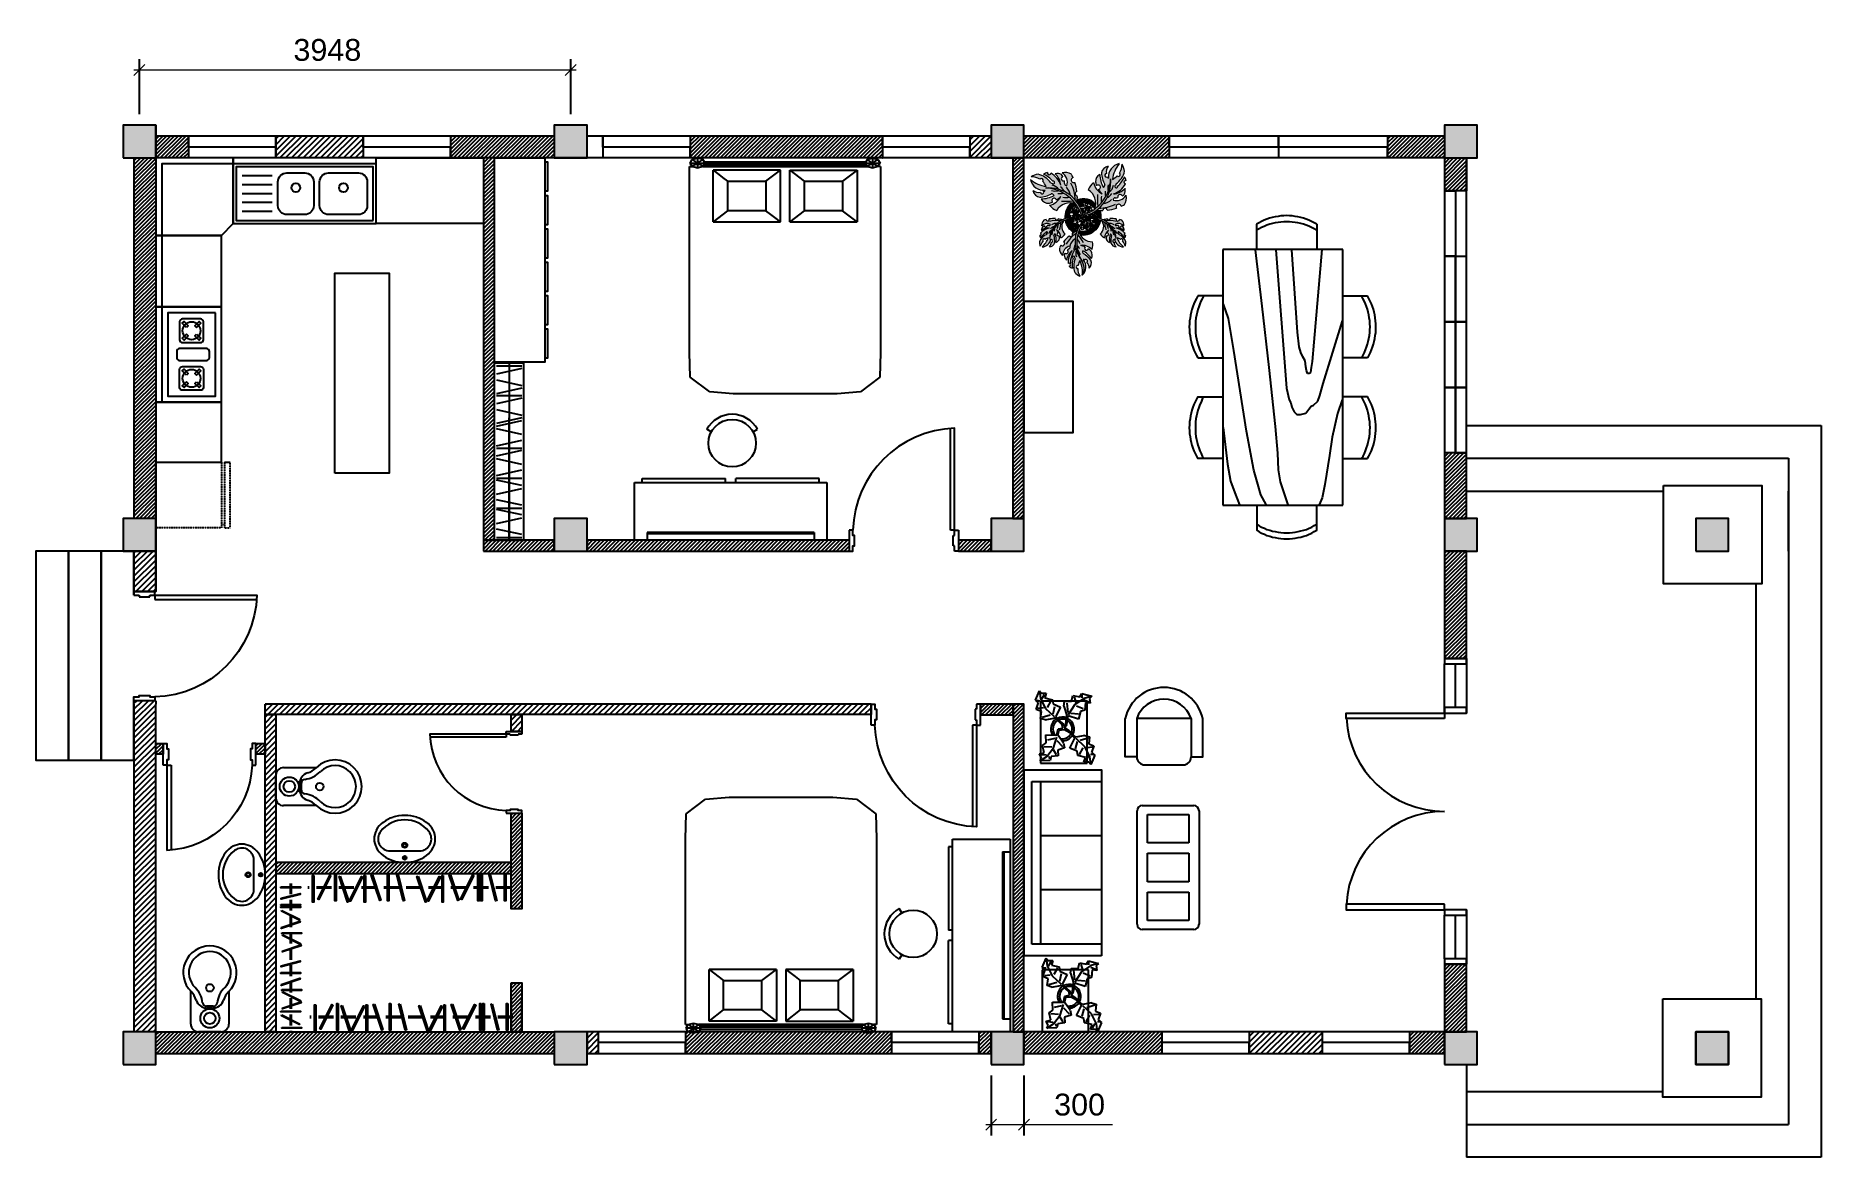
# Model space of a CAD drawing. Header units: millimetres. Extents: x 2361 to 18711, y 31828 to 42097.
import ezdxf

# ---------------------------------------------------------------- set-up
doc = ezdxf.new("R2010")
doc.units = ezdxf.units.MM
doc.header["$MEASUREMENT"] = 0
doc.linetypes.add('HIDDEN', pattern=[0.375, 0.25, -0.125])
for name, color, linetype in [('3DJORDAN', 30, 'Continuous'), ('A-Door', 150, 'Continuous'), ('HID', 11, 'Continuous'), ('NOI THAT', 42, 'Continuous')]:
    doc.layers.add(name, color=color, linetype=linetype)
doc.layers.add('estofado', color=7, linetype='Continuous', lineweight=25)
doc.styles.add('ATTR', font='romans.shx', dxfattribs={"width": 0.8, "height": 0.7})
doc.styles.get("Standard").update_dxf_attribs({"font": 'arial.ttf'})
doc.dimstyles.new('1-100', dxfattribs={"dimscale": 100, "dimtxt": 2, "dimasz": 1, "dimexe": 1, "dimexo": 1, "dimgap": 0.8, "dimtad": 1, "dimdec": 0, "dimzin": 0, "dimdsep": 46, "dimtxsty": 'Standard', "dimblk": 'OBLIQUE', "dimcen": 0.09, "dimdle": 0.5, "dimclrd": 3, "dimadec": 0, "dimazin": 0, "dimtfac": 1, "dimtdec": 0, "dimtofl": 0, "dimtmove": 0, "dimatfit": 3, "dimldrblk": 'OBLIQUE', "dimfxl": 1, "dimtolj": 1, "dimtzin": 0, "dimlwd": 5, "dimarcsym": 0})

msp = doc.modelspace()

# ---------------------------------------------------------------- blocks, each defined once
blk = doc.blocks.new('AP0B08')
at = {"color": 5}
for p, q in [((72, 96), (72, 1028)), ((0, 96), (0, -96)), ((34, 96), (0, 96)), ((34, 48), (34, 96)), ((48, 48), (34, 48)), ((48, -48), (48, 48)), ((0, -96), (34, -96)), ((34, -96), (34, -48)), ((34, -48), (48, -48))]:
    blk.add_line(p, q, dxfattribs=at)
blk.add_lwpolyline([(34, 96), (34, 1029, -0.396451), (966, 96, -0.396451)], format="xyb", dxfattribs=at)
blk.add_lwpolyline([(34, 96), (72, 96)], dxfattribs=at)
blk.add_lwpolyline([(1000, 96), (1000, -96), (966, -96), (966, -48), (952, -48), (952, 48), (966, 48), (966, 96)], close=True, dxfattribs=at)
blk = doc.blocks.new('table-15')
at = {"color": 0, "linetype": 'ByBlock'}
for p, q in [((-1.892, 0.238), (-1.915, 0.225)), ((-1.915, 0.003), (-1.915, 0.226)), ((-1.892, 0.184), (-1.915, 0.171)), ((-1.867, 0.25), (-1.892, 0.238)), ((-1.868, 0.196), (-1.892, 0.184)), ((-1.843, 0.207), (-1.868, 0.196)), ((-1.843, 0.261), (-1.867, 0.25)), ((-1.818, 0.271), (-1.843, 0.261)), ((-1.818, 0.217), (-1.843, 0.207)), ((-1.792, 0.279), (-1.818, 0.271)), ((-1.792, 0.225), (-1.818, 0.217)), ((-1.766, 0.286), (-1.792, 0.279)), ((-1.766, 0.232), (-1.792, 0.225)), ((-1.74, 0.292), (-1.766, 0.286)), ((-1.74, 0.238), (-1.766, 0.232)), ((-1.713, 0.297), (-1.74, 0.292)), ((-1.713, 0.242), (-1.74, 0.238)), ((-1.686, 0.3), (-1.713, 0.297)), ((-1.686, 0.246), (-1.713, 0.242)), ((-1.659, 0.302), (-1.686, 0.3)), ((-1.659, 0.248), (-1.686, 0.246)), ((-1.632, 0.303), (-1.659, 0.302)), ((-1.632, 0.249), (-1.659, 0.248)), ((-1.605, 0.302), (-1.632, 0.303)), ((-1.605, 0.248), (-1.632, 0.249)), ((-1.578, 0.301), (-1.605, 0.302)), ((-1.578, 0.246), (-1.605, 0.248)), ((-1.551, 0.297), (-1.578, 0.301)), ((-1.551, 0.243), (-1.578, 0.246)), ((-1.525, 0.293), (-1.551, 0.297)), ((-1.525, 0.239), (-1.551, 0.243)), ((-1.498, 0.288), (-1.525, 0.293)), ((-1.498, 0.233), (-1.525, 0.239)), ((-1.472, 0.281), (-1.498, 0.288)), ((-1.472, 0.226), (-1.498, 0.233)), ((-1.446, 0.272), (-1.472, 0.281)), ((-1.446, 0.217), (-1.472, 0.226)), ((-1.421, 0.262), (-1.446, 0.272)), ((-1.421, 0.208), (-1.446, 0.217)), ((-1.397, 0.252), (-1.421, 0.262)), ((-1.396, 0.197), (-1.421, 0.208)), ((-1.372, 0.24), (-1.397, 0.252)), ((-1.372, 0.185), (-1.396, 0.197)), ((-1.349, 0.227), (-1.372, 0.24)), ((-1.349, 0.173), (-1.372, 0.185)), ((-1.348, 0.226), (-1.348, 0.003)), ((-0.968, 0.239), (-0.992, 0.226)), ((-0.968, 0.184), (-0.992, 0.171)), ((-0.991, 0.226), (-0.991, 0.003)), ((-0.945, 0.251), (-0.968, 0.239)), ((-0.945, 0.196), (-0.968, 0.184)), ((-0.92, 0.261), (-0.945, 0.251)), ((-0.92, 0.207), (-0.945, 0.196)), ((-0.895, 0.271), (-0.92, 0.261)), ((-0.895, 0.217), (-0.92, 0.207)), ((-0.869, 0.279), (-0.895, 0.271)), ((-0.869, 0.225), (-0.895, 0.217)), ((-0.843, 0.286), (-0.869, 0.279)), ((-0.843, 0.232), (-0.869, 0.225)), ((-0.817, 0.292), (-0.843, 0.286)), ((-0.817, 0.238), (-0.843, 0.232)), ((-0.789, 0.297), (-0.817, 0.292)), ((-0.789, 0.242), (-0.817, 0.238)), ((-0.763, 0.3), (-0.789, 0.297)), ((-0.763, 0.246), (-0.789, 0.242)), ((-0.736, 0.302), (-0.763, 0.3)), ((-0.736, 0.248), (-0.763, 0.246)), ((-0.709, 0.303), (-0.736, 0.302)), ((-0.709, 0.249), (-0.736, 0.248)), ((-0.682, 0.302), (-0.709, 0.303)), ((-0.682, 0.248), (-0.709, 0.249)), ((-0.654, 0.3), (-0.682, 0.302)), ((-0.654, 0.246), (-0.682, 0.248)), ((-0.627, 0.297), (-0.654, 0.3)), ((-0.627, 0.243), (-0.654, 0.246)), ((-0.601, 0.292), (-0.627, 0.297)), ((-0.601, 0.238), (-0.627, 0.243)), ((-0.574, 0.287), (-0.601, 0.292)), ((-0.574, 0.233), (-0.601, 0.238)), ((-0.549, 0.28), (-0.574, 0.287)), ((-0.549, 0.226), (-0.574, 0.233)), ((-0.523, 0.272), (-0.549, 0.28)), ((-0.523, 0.217), (-0.549, 0.226)), ((-0.497, 0.262), (-0.523, 0.272)), ((-0.497, 0.207), (-0.523, 0.217)), ((-0.473, 0.251), (-0.497, 0.262)), ((-0.473, 0.197), (-0.497, 0.207)), ((-0.448, 0.239), (-0.473, 0.251)), ((-0.448, 0.185), (-0.473, 0.197)), ((-0.425, 0.226), (-0.448, 0.239)), ((-0.425, 0.172), (-0.448, 0.185)), ((-0.425, 0.003), (-0.425, 0.226)), ((-2.339, 0), (-2.339, -1.1)), ((0, 0), (-2.339, 0)), ((0, -1.1), (0, 0)), ((-1.114, -0.18), (-1.687, -0.003)), ((-0.963, -0.008), (-0.837, -0.049)), ((-0.837, -0.049), (-0.622, -0.097)), ((-0.622, -0.097), (-0.453, -0.122)), ((-0.453, -0.122), (-0.189, -0.164)), ((-2.607, -0.311), (-2.617, -0.335)), ((-2.596, -0.286), (-2.607, -0.311)), ((-2.584, -0.263), (-2.596, -0.286)), ((-2.57, -0.24), (-2.584, -0.263)), ((-2.57, -0.239), (-2.339, -0.239)), ((-2.552, -0.311), (-2.561, -0.336)), ((-2.54, -0.287), (-2.552, -0.311)), ((-2.528, -0.263), (-2.54, -0.287)), ((-2.515, -0.241), (-2.528, -0.263)), ((-2.339, -0.193), (-1.492, -0.265)), ((-1.492, -0.265), (-1.315, -0.281)), ((-1.315, -0.281), (-1.258, -0.29)), ((-1.258, -0.29), (-1.214, -0.295)), ((-1.205, -0.324), (-1.232, -0.333)), ((-1.214, -0.295), (-1.205, -0.308)), ((-1.205, -0.308), (-1.205, -0.324)), ((-1.002, -0.211), (-1.114, -0.18)), ((-0.95, -0.23), (-1.002, -0.211)), ((-0.914, -0.268), (-0.95, -0.23)), ((-0.905, -0.29), (-0.914, -0.268)), ((-0.879, -0.312), (-0.905, -0.29)), ((-0.84, -0.338), (-0.879, -0.312)), ((-0.189, -0.164), (-0.066, -0.189)), ((-0.066, -0.189), (-0.001, -0.218)), ((0.232, -0.239), (0, -0.239)), ((0.189, -0.262), (0.176, -0.239)), ((0.202, -0.285), (0.189, -0.262)), ((0.212, -0.31), (0.202, -0.285)), ((0.223, -0.334), (0.212, -0.31)), ((0.244, -0.262), (0.231, -0.239)), ((0.257, -0.285), (0.244, -0.262)), ((0.267, -0.31), (0.257, -0.285)), ((0.278, -0.334), (0.267, -0.31)), ((-2.649, -0.489), (-2.65, -0.515)), ((-2.647, -0.463), (-2.649, -0.489)), ((-2.643, -0.437), (-2.647, -0.463)), ((-2.639, -0.411), (-2.643, -0.437)), ((-2.633, -0.385), (-2.639, -0.411)), ((-2.626, -0.36), (-2.633, -0.385)), ((-2.617, -0.335), (-2.626, -0.36)), ((-2.591, -0.463), (-2.593, -0.489)), ((-2.593, -0.489), (-2.593, -0.515)), ((-2.587, -0.437), (-2.591, -0.463)), ((-2.583, -0.411), (-2.587, -0.437)), ((-2.577, -0.386), (-2.583, -0.411)), ((-2.57, -0.36), (-2.577, -0.386)), ((-2.561, -0.336), (-2.57, -0.36)), ((-1.583, -0.416), (-2.336, -0.467)), ((-1.449, -0.4), (-1.583, -0.416)), ((-1.397, -0.384), (-1.449, -0.4)), ((-1.358, -0.366), (-1.397, -0.384)), ((-1.319, -0.345), (-1.358, -0.366)), ((-1.266, -0.338), (-1.319, -0.345)), ((-1.232, -0.333), (-1.266, -0.338)), ((-0.963, -0.493), (-0.936, -0.476)), ((-0.936, -0.476), (-0.897, -0.467)), ((-0.897, -0.467), (-0.853, -0.447)), ((-0.853, -0.447), (-0.828, -0.421)), ((-0.828, -0.388), (-0.84, -0.338)), ((-0.828, -0.421), (-0.828, -0.388)), ((0.231, -0.359), (0.223, -0.334)), ((0.238, -0.384), (0.231, -0.359)), ((0.244, -0.41), (0.238, -0.384)), ((0.249, -0.436), (0.244, -0.41)), ((0.253, -0.462), (0.249, -0.436)), ((0.255, -0.488), (0.253, -0.462)), ((0.256, -0.514), (0.255, -0.488)), ((0.286, -0.359), (0.278, -0.334)), ((0.293, -0.384), (0.286, -0.359)), ((0.299, -0.41), (0.293, -0.384)), ((0.304, -0.436), (0.299, -0.41)), ((0.308, -0.462), (0.304, -0.436)), ((0.31, -0.488), (0.308, -0.462)), ((0.311, -0.514), (0.31, -0.488)), ((-2.65, -0.515), (-2.649, -0.542)), ((-2.649, -0.542), (-2.647, -0.568)), ((-2.647, -0.568), (-2.643, -0.594)), ((-2.643, -0.594), (-2.639, -0.62)), ((-2.639, -0.62), (-2.633, -0.646)), ((-2.633, -0.646), (-2.625, -0.671)), ((-2.593, -0.515), (-2.593, -0.542)), ((-2.593, -0.542), (-2.591, -0.567)), ((-2.591, -0.567), (-2.587, -0.594)), ((-2.587, -0.594), (-2.583, -0.62)), ((-2.583, -0.62), (-2.577, -0.645)), ((-2.577, -0.645), (-2.57, -0.67)), ((-2.336, -0.615), (-1.071, -0.517)), ((-1.258, -0.679), (-0.719, -0.62)), ((-1.071, -0.517), (-0.963, -0.493)), ((-0.719, -0.62), (-0.476, -0.599)), ((-0.476, -0.599), (-0.323, -0.594)), ((-0.323, -0.594), (-0.211, -0.574)), ((-0.211, -0.574), (-0.093, -0.535)), ((-0.093, -0.535), (-0.001, -0.505)), ((0.231, -0.67), (0.239, -0.645)), ((0.239, -0.645), (0.244, -0.619)), ((0.244, -0.619), (0.249, -0.593)), ((0.249, -0.593), (0.253, -0.567)), ((0.253, -0.567), (0.255, -0.541)), ((0.255, -0.541), (0.256, -0.514)), ((0.286, -0.67), (0.294, -0.645)), ((0.294, -0.645), (0.299, -0.619)), ((0.299, -0.619), (0.304, -0.593)), ((0.304, -0.593), (0.308, -0.567)), ((0.308, -0.567), (0.31, -0.541)), ((0.31, -0.541), (0.311, -0.514)), ((-2.625, -0.671), (-2.617, -0.696)), ((-2.617, -0.696), (-2.607, -0.721)), ((-2.607, -0.721), (-2.596, -0.744)), ((-2.596, -0.744), (-2.584, -0.768)), ((-2.584, -0.768), (-2.57, -0.791)), ((-2.57, -0.67), (-2.561, -0.696)), ((-2.339, -0.789), (-2.57, -0.789)), ((-2.561, -0.696), (-2.551, -0.72)), ((-2.551, -0.72), (-2.54, -0.744)), ((-2.54, -0.744), (-2.528, -0.767)), ((-2.528, -0.767), (-2.515, -0.79)), ((-2.336, -0.804), (-1.82, -0.742)), ((-1.82, -0.742), (-1.258, -0.679)), ((-0.319, -0.815), (-0.675, -0.884)), ((-0.192, -0.78), (-0.319, -0.815)), ((-0.093, -0.751), (-0.192, -0.78)), ((-0.006, -0.703), (-0.093, -0.751)), ((0, -0.789), (0.232, -0.789)), ((0.176, -0.789), (0.19, -0.767)), ((0.19, -0.767), (0.202, -0.744)), ((0.202, -0.744), (0.213, -0.719)), ((0.213, -0.719), (0.223, -0.695)), ((0.223, -0.695), (0.231, -0.67)), ((0.231, -0.789), (0.245, -0.767)), ((0.245, -0.767), (0.257, -0.744)), ((0.257, -0.744), (0.268, -0.719)), ((0.268, -0.719), (0.278, -0.695)), ((0.278, -0.695), (0.286, -0.67)), ((-0.675, -0.884), (-1.414, -0.998)), ((-0.111, -0.99), (-0.001, -0.948)), ((-2.339, -1.1), (0, -1.1)), ((-1.915, -1.103), (-1.915, -1.327)), ((-1.709, -1.048), (-1.84, -1.092)), ((-1.414, -0.998), (-1.709, -1.048)), ((-1.348, -1.327), (-1.348, -1.103)), ((-0.991, -1.327), (-0.991, -1.103)), ((-0.71, -1.095), (-0.375, -1.058)), ((-0.425, -1.103), (-0.425, -1.327)), ((-0.375, -1.058), (-0.219, -1.029)), ((-0.219, -1.029), (-0.111, -0.99)), ((-1.913, -1.275), (-1.889, -1.288)), ((-1.889, -1.288), (-1.866, -1.3)), ((-1.866, -1.3), (-1.841, -1.31)), ((-1.419, -1.31), (-1.394, -1.299)), ((-1.394, -1.299), (-1.37, -1.287)), ((-1.37, -1.287), (-1.347, -1.274)), ((-0.991, -1.274), (-0.968, -1.287)), ((-0.968, -1.287), (-0.943, -1.299)), ((-0.943, -1.299), (-0.919, -1.31)), ((-0.496, -1.31), (-0.472, -1.299)), ((-0.472, -1.299), (-0.448, -1.287)), ((-0.448, -1.287), (-0.424, -1.275)), ((-1.915, -1.328), (-1.892, -1.341)), ((-1.892, -1.341), (-1.868, -1.353)), ((-1.868, -1.353), (-1.843, -1.364)), ((-1.843, -1.364), (-1.818, -1.374)), ((-1.841, -1.31), (-1.816, -1.32)), ((-1.818, -1.374), (-1.791, -1.382)), ((-1.816, -1.32), (-1.79, -1.328)), ((-1.791, -1.382), (-1.766, -1.389)), ((-1.79, -1.328), (-1.764, -1.335)), ((-1.766, -1.389), (-1.739, -1.395)), ((-1.764, -1.335), (-1.738, -1.341)), ((-1.739, -1.395), (-1.712, -1.399)), ((-1.738, -1.341), (-1.711, -1.346)), ((-1.712, -1.399), (-1.685, -1.403)), ((-1.711, -1.346), (-1.684, -1.349)), ((-1.685, -1.403), (-1.658, -1.405)), ((-1.684, -1.349), (-1.657, -1.351)), ((-1.658, -1.405), (-1.631, -1.406)), ((-1.657, -1.351), (-1.63, -1.351)), ((-1.631, -1.406), (-1.603, -1.405)), ((-1.63, -1.351), (-1.603, -1.351)), ((-1.603, -1.351), (-1.576, -1.349)), ((-1.603, -1.405), (-1.576, -1.403)), ((-1.576, -1.349), (-1.549, -1.345)), ((-1.576, -1.403), (-1.549, -1.399)), ((-1.549, -1.345), (-1.523, -1.341)), ((-1.549, -1.399), (-1.523, -1.395)), ((-1.523, -1.341), (-1.496, -1.335)), ((-1.523, -1.395), (-1.496, -1.389)), ((-1.496, -1.335), (-1.47, -1.328)), ((-1.496, -1.389), (-1.47, -1.382)), ((-1.47, -1.328), (-1.445, -1.319)), ((-1.47, -1.382), (-1.444, -1.374)), ((-1.445, -1.319), (-1.419, -1.31)), ((-1.444, -1.374), (-1.419, -1.364)), ((-1.419, -1.364), (-1.394, -1.353)), ((-1.394, -1.353), (-1.369, -1.341)), ((-1.369, -1.341), (-1.346, -1.328)), ((-0.992, -1.328), (-0.969, -1.341)), ((-0.969, -1.341), (-0.945, -1.353)), ((-0.945, -1.353), (-0.92, -1.364)), ((-0.92, -1.364), (-0.895, -1.374)), ((-0.919, -1.31), (-0.893, -1.319)), ((-0.895, -1.374), (-0.869, -1.382)), ((-0.893, -1.319), (-0.867, -1.328)), ((-0.869, -1.382), (-0.842, -1.389)), ((-0.867, -1.328), (-0.842, -1.335)), ((-0.842, -1.335), (-0.815, -1.341)), ((-0.842, -1.389), (-0.816, -1.395)), ((-0.816, -1.395), (-0.789, -1.399)), ((-0.815, -1.341), (-0.789, -1.345)), ((-0.789, -1.345), (-0.762, -1.349)), ((-0.789, -1.399), (-0.762, -1.403)), ((-0.762, -1.349), (-0.734, -1.351)), ((-0.762, -1.403), (-0.735, -1.405)), ((-0.735, -1.405), (-0.707, -1.406)), ((-0.734, -1.351), (-0.707, -1.351)), ((-0.707, -1.351), (-0.681, -1.351)), ((-0.707, -1.406), (-0.68, -1.405)), ((-0.681, -1.351), (-0.654, -1.349)), ((-0.68, -1.405), (-0.653, -1.403)), ((-0.654, -1.349), (-0.627, -1.345)), ((-0.653, -1.403), (-0.627, -1.399)), ((-0.627, -1.345), (-0.6, -1.341)), ((-0.627, -1.399), (-0.599, -1.395)), ((-0.6, -1.341), (-0.574, -1.335)), ((-0.599, -1.395), (-0.573, -1.389)), ((-0.574, -1.335), (-0.547, -1.328)), ((-0.573, -1.389), (-0.547, -1.382)), ((-0.547, -1.328), (-0.522, -1.32)), ((-0.547, -1.382), (-0.521, -1.374)), ((-0.522, -1.32), (-0.496, -1.31)), ((-0.521, -1.374), (-0.496, -1.364)), ((-0.496, -1.364), (-0.471, -1.353)), ((-0.471, -1.353), (-0.446, -1.341)), ((-0.446, -1.341), (-0.423, -1.328))]:
    blk.add_line(p, q, dxfattribs=at)
blk = doc.blocks.new('12PBED11')
at = {"color": 7, "linetype": 'Continuous'}
for p, q in [((0, 67.86), (-0.53, 65.95)), ((-0.53, 65.95), (3.11, 65.95)), ((0, 64.05), (-0.53, 65.95)), ((1.28, 68.64), (0, 67.86)), ((0.12, 67.67), (0, 67.86)), ((0.86, 66.57), (0.12, 67.67)), ((0.83, 65.28), (0.12, 64.23)), ((0.86, 65.33), (0.83, 65.28)), ((0.91, 66.5), (0.86, 66.57)), ((0.91, 65.39), (0.86, 65.34)), ((0.86, 65.34), (0.86, 65.33)), ((1.04, 66.32), (0.91, 66.5)), ((1.28, 65.95), (0.91, 65.39)), ((1.28, 65.95), (1.04, 66.32)), ((2.57, 67.86), (1.28, 68.64)), ((1.28, 68.64), (1.28, 63.26)), ((1.66, 66.5), (1.28, 65.95)), ((1.28, 65.95), (1.53, 65.58)), ((1.53, 65.58), (1.7, 65.34)), ((1.7, 66.57), (1.66, 66.5)), ((1.74, 66.62), (1.69, 66.57)), ((1.69, 66.57), (1.7, 66.57)), ((1.7, 65.34), (1.69, 65.33)), ((1.69, 65.33), (1.74, 65.28)), ((2.45, 67.67), (1.74, 66.62)), ((1.74, 65.28), (2.45, 64.23)), ((2.57, 67.86), (2.45, 67.67)), ((69.57, 68.83), (2.57, 68.83)), ((2.57, 68.83), (2.57, 67.86)), ((3.11, 65.95), (2.57, 67.86)), ((2.57, 64.05), (3.11, 65.95)), ((78.52, 68.64), (69.57, 68.83)), ((83.77, 61.6), (78.52, 68.64)), ((0.12, 64.23), (0, 64.05)), ((1.28, 63.26), (0, 64.05)), ((0.94, 5.36), (0.94, 63.46)), ((1.28, 63.26), (2.57, 64.05)), ((1.62, 63.46), (1.62, 5.36)), ((2.32, 4.93), (2.32, 63.89)), ((2.45, 64.23), (2.57, 64.05)), ((2.57, 64.05), (2.57, 4.78)), ((22.48, 60.37), (3.82, 60.37)), ((3.82, 60.37), (5.38, 58.33)), ((3.82, 36.1), (3.82, 60.37)), ((5.38, 58.33), (6.45, 56.93)), ((18.48, 55.15), (22.48, 60.37)), ((22.48, 60.37), (22.48, 36.1)), ((84.51, 53.14), (83.77, 61.6)), ((6.45, 56.93), (7.83, 55.15)), ((7.83, 55.15), (18.48, 55.15)), ((7.83, 55.15), (7.83, 41.31)), ((18.48, 41.31), (18.48, 55.15)), ((84.51, 15.69), (84.51, 53.14)), ((7.83, 41.31), (3.82, 36.1)), ((7.83, 41.31), (18.48, 41.31)), ((19.85, 39.53), (18.48, 41.31)), ((20.93, 38.13), (19.85, 39.53)), ((22.48, 36.1), (3.82, 36.1)), ((3.82, 32.73), (7.83, 27.51)), ((22.48, 32.73), (3.82, 32.73)), ((3.82, 32.73), (3.82, 8.46)), ((18.48, 27.51), (22.48, 32.73)), ((22.48, 36.1), (20.93, 38.13)), ((22.48, 32.73), (22.48, 8.46)), ((7.83, 27.51), (18.48, 27.51)), ((7.83, 27.51), (7.83, 13.68)), ((18.48, 13.68), (18.48, 27.51)), ((3.82, 8.46), (7.83, 13.68)), ((7.83, 13.68), (18.48, 13.68)), ((22.48, 8.46), (18.48, 13.68)), ((83.77, 7.24), (84.51, 15.69)), ((3.82, 8.46), (22.48, 8.46)), ((78.52, 0.2), (83.77, 7.24)), ((0, 4.78), (-0.53, 2.88)), ((-0.53, 2.88), (3.11, 2.88)), ((-0.53, 2.88), (0, 0.97)), ((0, 4.78), (1.28, 5.57)), ((1.7, 2.26), (0, 4.78)), ((0.83, 2.2), (0, 0.97)), ((0, 0.97), (1.28, 0.18)), ((0.86, 2.25), (0.83, 2.2)), ((1.04, 2.51), (0.86, 2.26)), ((0.86, 2.26), (0.86, 2.25)), ((1.28, 2.88), (1.04, 2.51)), ((2.57, 4.78), (1.28, 5.57)), ((1.28, 5.57), (1.28, 0.18)), ((1.66, 3.42), (1.28, 2.88)), ((1.28, 0.18), (2.57, 0.97)), ((1.7, 3.49), (1.66, 3.42)), ((1.74, 3.55), (1.69, 3.49)), ((1.69, 3.49), (1.7, 3.49)), ((1.69, 2.25), (1.7, 2.26)), ((1.74, 2.2), (1.69, 2.25)), ((2.45, 4.6), (1.74, 3.55)), ((2.57, 0.97), (1.74, 2.2)), ((2.57, 4.78), (2.45, 4.6)), ((3.11, 2.88), (2.57, 4.78)), ((2.57, 0.97), (3.11, 2.88)), ((2.57, 0), (2.57, 0.97)), ((2.57, 0), (69.57, 0)), ((69.57, 0), (78.52, 0.2))]:
    blk.add_line(p, q, dxfattribs=at)
blk = doc.blocks.new('AP0B05')
at = {"color": 5}
for p, q in [((35, 100), (35, 880)), ((75, 100), (75, 879))]:
    blk.add_line(p, q, dxfattribs=at)
for points in [[(0, 100), (0, -100), (35, -100), (35, -50), (50, -50), (50, 50), (35, 50), (35, 100)], [(850, 100), (850, -100), (815, -100), (815, -50), (800, -50), (800, 50), (815, 50), (815, 100)]]:
    blk.add_lwpolyline(points, close=True, dxfattribs=at)
blk.add_lwpolyline([(35, 100), (75, 100)], dxfattribs=at)
blk.add_arc((-2, 63), 818, 2.6212, 87.3788, dxfattribs=at)
blk = doc.blocks.new('wash-7')
at = {"color": 0, "linetype": 'ByBlock'}
blk.add_line((0.134, -0.105), (-0.134, -0.105), dxfattribs=at)
for centre, radius in [((0, -0.157), 0.023), ((0, -0.042), 0.0169), ((0, -0.157), 0.0155), ((0, -0.042), 0.0094)]:
    blk.add_circle(centre, radius, dxfattribs=at)
for centre, radius, start, end in [((0, -0.363), 0.363, 90, 107.6436), ((0, -0.363), 0.363, 72.3564, 90), ((-0.113, -0.215), 0.167, 151.6558, 180), ((-0.059, -0.244), 0.229, 127.5191, 151.6558), ((-0.134, -0.215), 0.11, 90, 218.2805), ((-0.023, -0.291), 0.287, 107.6436, 127.5191), ((0.023, -0.291), 0.287, 52.4809, 72.3564), ((0.134, -0.215), 0.11, 321.7195, 90), ((0.059, -0.244), 0.229, 28.3442, 52.4809), ((0.113, -0.215), 0.167, 0, 28.3442), ((-0.113, -0.215), 0.167, 180, 208.3442), ((-0.059, -0.186), 0.229, 208.3442, 232.4809), ((0, -0.109), 0.281, 218.2805, 321.7195), ((0.059, -0.186), 0.229, 307.5191, 331.6558), ((0.113, -0.215), 0.167, 331.6558, 0), ((-0.023, -0.139), 0.287, 232.4809, 252.3564), ((0, -0.067), 0.363, 252.3564, 270), ((0, -0.067), 0.363, 270, 287.6436), ((0.023, -0.139), 0.287, 287.6436, 307.5191)]:
    blk.add_arc(centre, radius, start, end, dxfattribs=at)
blk = doc.blocks.new('LOUNGRND')
at = {"linetype": 'Continuous'}
for p, q in [((10.5, -12), (-10.5, -12)), ((-10.5, -26.913), (-10.5, -26.9121)), ((10.5, -26.913), (10.5, -26.9121)), ((-7.413, -30), (7.413, -30))]:
    blk.add_line(p, q, dxfattribs=at)
for points in [[(-10.5, -12), (-10.5, -12), (-10.5, -26.9121), (-15, -26.9121), (-15, -12)], [(10.5, -12), (10.5, -12), (10.5, -26.9121), (15, -26.9121), (15, -12)]]:
    blk.add_lwpolyline(points, dxfattribs=at)
for centre, radius, start, end in [((0, -15.375), 15.375, 12.68038, 167.3196), ((0, -15.6), 11.1, 18.92464, 161.0754), ((-7.413, -26.913), 3.087, 180, 270), ((7.413, -26.913), 3.087, 270, 0)]:
    blk.add_arc(centre, radius, start, end, dxfattribs=at)
blk = doc.blocks.new('TBLWGLAS')
at = {"linetype": 'Continuous'}
for p, q in [((-22, 0), (22, 0)), ((-24, -22), (-24, -2)), ((-20.5, -20), (-20.5, -4)), ((-20.5, -4), (-9.5, -4)), ((-9.5, -4), (-9.5, -20)), ((-5.5, -20), (-5.5, -4)), ((-5.5, -4), (5.5, -4)), ((5.5, -4), (5.5, -20)), ((9.5, -20), (9.5, -4)), ((9.5, -4), (20.5, -4)), ((20.5, -4), (20.5, -20)), ((24, -2), (24, -22)), ((-9.5, -20), (-20.5, -20)), ((5.5, -20), (-5.5, -20)), ((20.5, -20), (9.5, -20)), ((22, -24), (-22, -24))]:
    blk.add_line(p, q, dxfattribs=at)
for centre, start, end in [((-22, -2), 90, 180), ((22, -2), 0, 90), ((-22, -22), 180, 270), ((22, -22), 270, 0)]:
    blk.add_arc(centre, 2, start, end, dxfattribs=at)
blk = doc.blocks.new('PLANT1')
for p, q in [((-240.64722, 104.936036), (-243.459, 183.338216)), ((-243.459, 183.338216), (-223.09074, 172.960284)), ((-243.459, 183.338216), (-209.77098, 131.96443)), ((-223.09074, 172.960284), (-188.88456, 189.739778)), ((-199.52208, 135.294624), (-195.80352, 176.160684)), ((-188.88456, 189.739778), (-182.35422, 152.203404)), ((-182.35422, 152.203404), (-124.3203, 165.39464)), ((-131.23926, 151.815546), (-135.08736, 93.910912)), ((-124.3203, 165.39464), (-104.08158, 137.97788)), ((-104.08158, 137.97788), (-42.71772, 140.919962)), ((-42.71772, 140.919962), (-43.36542, 55.728108)), ((74.932032, 143.772382), (85.516974, 180.372512)), ((74.932032, 143.772382), (87.276178, 76.744322)), ((85.516974, 180.372512), (138.873992, 172.87367)), ((94.68866, 168.20134), (113.118392, 105.758996)), ((161.803334, 142.44574), (99.213924, 75.521566)), ((138.873992, 172.87367), (155.54452, 214.059516)), ((155.54452, 214.059516), (207.401922, 195.889372)), ((237.91672, 180.718714), (161.803334, 142.44574)), ((164.71646, 201.888598), (169.388536, 157.703012)), ((207.401922, 195.889372), (227.15855, 220.31833)), ((225.658934, 209.647028), (222.659448, 188.303916)), ((227.15855, 220.31833), (298.859194, 188.477144)), ((244.088666, 147.204684), (230.504238, 89.261696)), ((236.416596, 170.047158), (271.51711, 148.790914)), ((298.859194, 188.477144), (237.91672, 180.718714)), ((280.688796, 136.619488), (244.088666, 147.204684)), ((298.859194, 188.477144), (280.602436, 174.719488)), ((280.602436, 174.719488), (280.688796, 136.619488)), ((-210.03006, 97.88779), (-240.64722, 104.936036)), ((-230.39832, 108.265976), (-209.90052, 114.92611)), ((-203.62926, 43.31335), (-210.03006, 97.88779)), ((-209.77098, 131.96443), (-142.00632, 80.332072)), ((-159.30372, 46.384718), (-203.62926, 43.31335)), ((-196.7103, 56.89219), (-159.04464, 80.461358)), ((-142.65148, -4.859528), (-159.30372, 46.384718)), ((-105.11536, 1.671066), (-142.65148, -4.859528)), ((-142.00632, 80.332072), (-60.44438, 53.971698)), ((-135.73506, 8.719312), (-87.69096, 52.656994)), ((-105.11536, 1.671066), (-50.28438, 42.149268)), ((-70.5231, 69.566028), (-83.71332, 127.599694)), ((-50.28438, 42.149268), (-46.87316, 45.539152)), ((-46.87316, 45.539152), (-4.65074, 35.77336)), ((-43.36542, 55.728108), (4.65074, 43.723052)), ((-27.33548, -46.667928), (0, 0)), ((-4.65074, 35.77336), (-4.65074, 35.77336)), ((-4.65074, 35.77336), (0, 0)), ((4.65074, 43.723052), (10.85088, 7.949692)), ((10.85088, 7.949692), (35.65398, 11.924538)), ((46.50486, 7.949692), (23.2537, 0)), ((23.2537, 0), (40.30472, -13.911834)), ((35.65398, 11.924538), (86.258654, 68.081652)), ((96.447864, 64.57315), (46.50486, 7.949692)), ((86.258654, 68.081652), (87.276178, 76.744322)), ((172.734224, 26.646378), (96.447864, 64.57315)), ((181.141878, 0.172974), (108.515404, -23.848822)), ((120.790208, 82.916522), (178.733196, 69.332094)), ((221.332552, 101.432868), (170.97502, 130.274568)), ((196.989954, 83.089496), (172.734224, 26.646378)), ((181.141878, 0.172974), (218.858846, -5.215128)), ((230.504238, 89.261696), (196.989954, 83.089496)), ((-216.23528, -166.379652), (-202.65136, -108.436664)), ((-202.65136, -108.436664), (-169.1386, -102.264718)), ((-193.47942, -120.607836), (-143.12138, -149.44979)), ((-169.1386, -102.264718), (-144.8816, -45.821346)), ((-92.9386, -102.09149), (-150.88108, -88.507062)), ((-144.8816, -45.821346), (-68.59524, -83.748372)), ((-133.95198, -161.620708), (-71.31304, -95.395796)), ((-66.83756, -187.376562), (-85.26526, -124.934218)), ((-27.33548, -46.667928), (-68.59524, -83.748372)), ((-59.4233, -95.919544), (-58.4073, -87.25662)), ((-47.0789, -162.947604), (-59.4233, -95.919544)), ((-58.4073, -87.25662), (-10.85342, -39.748206)), ((-10.85342, -39.748206), (12.40028, -3.974846)), ((12.40028, -3.974846), (37.64534, -23.45309)), ((37.64534, -23.45309), (105.707942, -32.155892)), ((40.30472, -13.911834), (108.515404, -23.848822)), ((78.766924, -112.978184), (105.707942, -32.155892)), ((138.036554, -129.142744), (78.766924, -112.978184)), ((191.918336, -86.03742), (113.45291, -32.377888)), ((127.26035, -53.708554), (121.872248, -112.978184)), ((130.755644, -33.41624), (204.561948, -24.655272)), ((148.813012, -161.47161), (138.036554, -129.142744)), ((159.589216, -150.695406), (181.141878, -96.813878)), ((240.411508, -156.083508), (191.918336, -86.03742)), ((251.187966, -80.649318), (208.082642, -91.425522)), ((218.858846, -5.215128), (218.8591, -59.096656)), ((218.8591, -59.096656), (261.96417, -69.873114)), ((261.96417, -69.873114), (251.187966, -123.754642)), ((251.187966, -123.754642), (278.12873, -139.918948)), ((-271.00784, -207.652112), (-252.75032, -193.89471)), ((-271.00784, -207.652112), (-210.06308, -199.893682)), ((-199.30618, -239.493298), (-271.00784, -207.652112)), ((-252.75032, -193.89471), (-252.83668, -155.79471)), ((-252.83668, -155.79471), (-216.23528, -166.379652)), ((-208.56448, -189.22238), (-243.66474, -167.966136)), ((-210.06308, -199.893682), (-133.95198, -161.620708)), ((-179.55006, -215.064594), (-199.30618, -239.493298)), ((-197.80758, -228.82225), (-194.80784, -207.479138)), ((-127.69342, -233.234738), (-179.55006, -215.064594)), ((-136.86282, -221.063566), (-141.53642, -176.87798)), ((-111.02086, -192.048892), (-127.69342, -233.234738)), ((-57.66562, -199.547734), (-111.02086, -192.048892)), ((-47.0789, -162.947604), (-57.66562, -199.547734)), ((208.082642, -166.859966), (148.813012, -161.47161)), ((202.69454, -204.576934), (208.082642, -166.859966)), ((240.411508, -199.188578), (202.69454, -204.576934)), ((229.635304, -156.083508), (213.470744, -193.800476)), ((256.576068, -215.353138), (240.411508, -156.083508)), ((256.576068, -215.353138), (240.411508, -199.188578)), ((267.352526, -139.918948), (245.799864, -139.918948)), ((278.12873, -139.918948), (256.576068, -215.353138))]:
    blk.add_line(p, q)
for centre, radius, start, end in [((3.90398, 10.95883), 91.44, 178.6147, 235.1169), ((3.90398, 10.95883), 76.2, 168.1647, 238.6725), ((3.43662, 8.422894), 93.383227, 34.37569, 120.1028), ((2.51968, 5.259324), 79.951072, 33.82192, 124.9414), ((-0.62484, 10.986008), 80.429557, 338.4094, 20.03007), ((1.9431, 10.501122), 93.403293, 341.2017, 26.09184), ((3.07848, 14.252194), 93.714367, 242.5812, 331.2714), ((1.75514, 15.867888), 80.593082, 247.3711, 327.472)]:
    blk.add_arc(centre, radius, start, end)
at = {"style": 'ATTR', "width": 0.8, "flags": 9}
blk.add_attdef('ESTCODE', (0, 0), '', height=17.78, dxfattribs=at)
blk = doc.blocks.new('SOFA6')
at = {"linetype": 'Continuous'}
for p, q in [((-31.5, -3), (31.5, -3)), ((-31.5, -30), (-31.5, -3)), ((-31.5, -6.5), (31.5, -6.5)), ((-10.5, -30), (-10.5, -6.5)), ((10.5, -30), (10.5, -6.5)), ((31.5, -3), (31.5, -30))]:
    blk.add_line(p, q, dxfattribs=at)
blk.add_lwpolyline([(-36, -30), (-36, 0), (36, 0), (36, -30)], close=True, dxfattribs=at)
blk = doc.blocks.new('CHEST24')
at = {"linetype": 'Continuous'}
for p, q in [((24, 0), (0, 0)), ((0, 0), (0, -18.00001)), ((24, -18.00001), (24, 0)), ((0, -18.00001), (24, -18.00001))]:
    blk.add_line(p, q, dxfattribs=at)
blk = doc.blocks.new('A$C41BE763B')
at = {"layer": 'HID', "linetype": 'HIDDEN'}
for p, q in [((3.395, 0.253), (0, 0.253)), ((3.395, 0.233), (0, 0.233))]:
    blk.add_line(p, q, dxfattribs=at)
at = {"layer": 'HID'}
for points in [[(0.098, 0.45), (0.098, 0), (0.078, 0), (0.078, 0.45)], [(0.383, 0.447), (0.182, 0.045), (0.164, 0.054), (0.365, 0.456)], [(0.472, 0.473), (0.472, 0.023), (0.451, 0.023), (0.451, 0.473)], [(0.541, 0.437), (0.683, 0.01), (0.663, 0.004), (0.521, 0.431)], [(0.914, 0.424), (0.713, 0.021), (0.694, 0.03), (0.895, 0.433)], [(0.962, 0.45), (0.962, 0), (0.941, 0), (0.941, 0.45)], [(1.081, 0.461), (1.223, 0.034), (1.204, 0.027), (1.061, 0.454)], [(1.355, 0.473), (1.355, 0.023), (1.334, 0.023), (1.334, 0.473)], [(1.508, 0.466), (1.618, 0.029), (1.597, 0.024), (1.488, 0.461)], [(1.845, 0.437), (1.987, 0.01), (1.967, 0.004), (1.825, 0.431)], [(2.218, 0.424), (2.017, 0.021), (1.998, 0.03), (2.199, 0.433)], [(2.266, 0.45), (2.266, 0), (2.245, 0), (2.245, 0.45)], [(2.385, 0.461), (2.527, 0.034), (2.507, 0.027), (2.365, 0.454)], [(2.776, 0.447), (2.574, 0.045), (2.556, 0.054), (2.757, 0.456)], [(2.864, 0.473), (2.864, 0.023), (2.843, 0.023), (2.843, 0.473)], [(2.914, 0.473), (2.914, 0.023), (2.893, 0.023), (2.893, 0.473)], [(3.053, 0.466), (3.162, 0.029), (3.142, 0.024), (3.033, 0.461)], [(3.314, 0.473), (3.314, 0.023), (3.293, 0.023), (3.293, 0.473)]]:
    blk.add_lwpolyline(points, close=True, dxfattribs=at)
blk = doc.blocks.new('DRESSER2X0_5M')
at = {"linetype": 'Continuous'}
blk.add_lwpolyline([(0, 0), (0, 495), (2000, 495), (2000, 0)], close=True, dxfattribs=at)
for points in [[(38, 495), (38, 520), (326, 520), (326, 495)], [(366, 495), (366, 520), (653, 520), (653, 495)], [(693, 495), (693, 520), (980, 520), (980, 495)], [(1020, 495), (1020, 520), (1307, 520), (1307, 495)], [(1347, 495), (1347, 520), (1634, 520), (1634, 495)], [(1674, 495), (1674, 520), (1961, 520), (1961, 495)]]:
    blk.add_lwpolyline(points, dxfattribs=at)
blk = doc.blocks.new('CLOSETROD0_6M')
at = {"linetype": 'Continuous'}
for p, q in [((-228.6, 457.2), (228.6, 558.8)), ((228.6, 304.8), (-228.6, 406.4)), ((0, 0), (0, 609.6)), ((-228.6, 101.6), (228.6, 203.2)), ((228.6, 50.8), (-228.6, 50.8))]:
    blk.add_line(p, q, dxfattribs=at)
blk = doc.blocks.new('5zaneh')
for p, q in [((0, 0), (0, -0.5)), ((0, 0), (3, 0)), ((3, 0), (3, -0.5)), ((3.004, -0.25), (0.004, -0.25)), ((0, -0.5), (3, -0.5))]:
    blk.add_line(p, q)
at = {"color": 7, "linetype": 'Continuous'}
for p, xscale, yscale, zscale, rotation in [((0, -0.25), -0.000935039370119739, 0.0009350393700628956, 0.0009350393700808471, 270), ((0.496, -0.25), -0.000935039370119739, 0.0009350393700628956, 0.0009350393700808471, 270), ((0.999, -0.25), 0.000935039370119739, 0.000935039370119739, 0.000935039370119739, 270), ((1.503, -0.25), 0.000935039370119739, 0.000935039370119739, 0.000935039370119739, 270), ((2.497, -0.25), 0.000935039370119739, 0.000935039370119739, 0.000935039370119739, 90), ((3, -0.25), 0.000935039370119739, 0.000935039370119739, 0.000935039370119739, 90)]:
    blk.add_blockref('CLOSETROD0_6M', p, dxfattribs=dict(at, xscale=xscale, yscale=yscale, zscale=zscale, rotation=rotation))
blk = doc.blocks.new('bero-2')
at = {"color": 0, "linetype": 'ByBlock'}
for p, q in [((-0.151, 0.845), (-0.186, 0.864)), ((0.175, 0.845), (0.21, 0.864)), ((-0.75, 0.45), (0.75, 0.45)), ((-0.75, 0), (-0.75, 0.45)), ((-0.69, 0.45), (-0.69, 0.48)), ((-0.69, 0.48), (-0.04, 0.48)), ((-0.04, 0.45), (-0.04, 0.48)), ((0.69, 0.48), (0.04, 0.48)), ((0.04, 0.45), (0.04, 0.48)), ((0.69, 0.45), (0.69, 0.48)), ((0.75, 0.45), (0.75, 0)), ((0.75, 0), (-0.75, 0)), ((-0.65, 0.06), (-0.65, 0)), ((0.65, 0.06), (-0.65, 0.06)), ((0.65, 0.05), (-0.65, 0.05)), ((0.65, 0.06), (0.65, 0))]:
    blk.add_line(p, q, dxfattribs=at)
blk.add_circle((0.012, 0.756), 0.185, dxfattribs=at)
blk.add_arc((0.012, 0.756), 0.225, 28.6941, 151.3059, dxfattribs=at)
blk = doc.blocks.new('Novo Cashepo')
at = {"layer": 'estofado', "ltscale": 0.1}
h = blk.add_hatch(color=75, dxfattribs=at)
h.set_gradient(color1=(108, 164, 86), color2=(102, 154, 81), one_color=1, tint=0.46, name='CYLINDER')
h.paths.add_polyline_path([(-0.081, 0.193, 0.033062), (-0.078, 0.278, -0.981895), (-0.083, 0.332, 0.048855), (-0.11, 0.455, -1.138233), (-0.134, 0.517, 0.018864), (-0.156, 0.56, 0.208979), (-0.278, 0.581, -0.346636), (-0.216, 0.411, -0.42625), (-0.246, 0.441, 0.04537), (-0.248, 0.474, -0.994855), (-0.269, 0.531, 0.044381), (-0.287, 0.558, 0.18118), (-0.37, 0.569, -0.18833), (-0.296, 0.416, 0.191426), (-0.427, 0.576, -1.174476), (-0.47, 0.583, 0.140528), (-0.523, 0.559, -0.125367), (-0.4, 0.471, -2.245001), (-0.411, 0.445, -0.031976), (-0.426, 0.447, 0.181425), (-0.595, 0.563, 0.094503), (-0.686, 0.529, -0.138196), (-0.571, 0.495, -1.074478), (-0.533, 0.465, -0.088291), (-0.488, 0.402, -0.144087), (-0.694, 0.492, 0.388768), (-0.503, 0.35, -0.041945), (-0.522, 0.338, -1.340573), (-0.563, 0.324, -0.196063), (-0.662, 0.346, 0.307628), (-0.572, 0.258, 0.111291), (-0.42, 0.302, -0.314907), (-0.383, 0.283, -0.122145), (-0.553, 0.236, 0.291545), (-0.456, 0.179, 0.043027), (-0.405, 0.195, -1.339402), (-0.354, 0.221, 0.060072), (-0.297, 0.268, -0.231117), (-0.444, 0.154, 0.11449), (-0.35, 0.082, -0.376746), (-0.099, 0.169, 0.228124), (-0.495, 0.379, -0.2613)])
h = blk.add_hatch(color=35, dxfattribs=at)
h.set_gradient(color1=(166, 115, 84), color2=(109, 75, 55), one_color=1, tint=0.32, name='INVCYLINDER')
h.paths.add_polyline_path([(0.36, 0.502, -0.309503), (0.012, 0.032, 0.812635), (0.017, 0.012, 0.364481)])
h = blk.add_hatch(color=75, dxfattribs=at)
h.set_gradient(color1=(108, 164, 86), color2=(79, 120, 63), one_color=1, tint=0.36, name='CYLINDER')
h.paths.add_polyline_path([(0.283, 0.427, -0.314907), (0.264, 0.389, -0.122145), (0.217, 0.559, 0.291545), (0.16, 0.463, 0.043027), (0.176, 0.412, -1.339402), (0.202, 0.36, 0.060072), (0.249, 0.303, -0.231117), (0.136, 0.451, 0.11449), (0.063, 0.356, -0.376746), (0.15, 0.105, 0.228124), (0.36, 0.502, -0.2613), (0.174, 0.087, 0.033062), (0.259, 0.085, -0.981895), (0.313, 0.089, 0.048855), (0.436, 0.117, -1.138233), (0.498, 0.141, 0.018864), (0.541, 0.162, 0.208979), (0.562, 0.285, -0.346636), (0.392, 0.222, -0.42625), (0.423, 0.252, 0.04537), (0.455, 0.255, -0.994855), (0.513, 0.275, 0.044381), (0.539, 0.294, 0.18118), (0.55, 0.376, -0.18833), (0.397, 0.302, 0.191426), (0.557, 0.434, -1.174476), (0.564, 0.476, 0.140528), (0.54, 0.529, -0.125367), (0.452, 0.407, -2.245001), (0.426, 0.418, -0.031976), (0.428, 0.433, 0.181425), (0.544, 0.601, 0.094503), (0.51, 0.693, -0.138196), (0.476, 0.577, -1.074478), (0.446, 0.539, -0.088291), (0.383, 0.494, -0.144087), (0.473, 0.701, 0.388768), (0.331, 0.509, -0.041945), (0.319, 0.528, -1.340573), (0.305, 0.569, -0.196063), (0.327, 0.668, 0.307628), (0.239, 0.578, 0.111291)])
h = blk.add_hatch(color=35, dxfattribs=at)
h.set_gradient(color1=(166, 115, 84), color2=(109, 75, 55), one_color=1, tint=0.32, name='INVCYLINDER')
h.paths.add_polyline_path([(-0.019, 0.008, 0.872708), (0, 0.013, 0.378997), (-0.495, 0.379, -0.322151)])
h = blk.add_hatch(color=9, dxfattribs=at)
h.set_gradient(color1=(185, 193, 193), color2=(81, 92, 92), one_color=1, tint=0.34, name='CURVED')
h.paths.add_polyline_path([(0.152, 0.111, 0.06904), (0.164, 0.165, 0.288006), (-0.079, 0.223, -0.011646), (-0.081, 0.193, -0.009266), (-0.071, 0.179, -0.341204)])
h = blk.add_hatch(color=9, dxfattribs=at)
h.set_gradient(color1=(185, 193, 193), color2=(81, 92, 92), one_color=1, tint=0.34, name='CURVED')
h.paths.add_polyline_path([(-0.097, 0.167, 0.00155), (-0.099, 0.169, 0.067559), (-0.151, 0.183, 0.253608), (-0.237, -0.024, -0.036817), (-0.193, -0.014, -0.290631)])
h = blk.add_hatch(color=33, dxfattribs=at)
h.set_gradient(color1=(179, 165, 128), color2=(150, 134, 90), one_color=1, tint=0.47)
h.paths.add_polyline_path([(-0.171, 0.005, 1), (-0.191, 0.005, 1)])
h = blk.add_hatch(color=33, dxfattribs=at)
h.set_gradient(color1=(179, 165, 128), color2=(150, 134, 90), one_color=1, tint=0.47)
h.paths.add_polyline_path([(-0.149, 0.115, 1), (-0.129, 0.115, 1)])
h = blk.add_hatch(color=33, dxfattribs=at)
h.set_gradient(color1=(179, 165, 128), color2=(150, 134, 90), one_color=1, tint=0.47)
edge = h.paths.add_edge_path()
edge.add_spline(control_points=[(-0.126, 0.039), (-0.128, 0.031), (-0.132, 0.016), (-0.099, 0.01), (-0.082, 0.025), (-0.059, 0.048), (-0.085, 0.062), (-0.086, 0.087), (-0.111, 0.089), (-0.124, 0.079), (-0.138, 0.061), (-0.121, 0.057), (-0.124, 0.047), (-0.126, 0.039)], knot_values=[0, 0, 0, 0, 0.020201, 0.040881, 0.075874, 0.093984, 0.117931, 0.138882, 0.158108, 0.177537, 0.194687, 0.200618, 0.219249, 0.219249, 0.219249, 0.219249], degree=3, periodic=0)
h = blk.add_hatch(color=33, dxfattribs=at)
h.set_gradient(color1=(179, 165, 128), color2=(150, 134, 90), one_color=1, tint=0.47)
h.paths.add_polyline_path([(-0.113, 0.143, 1), (-0.093, 0.143, 1)])
h = blk.add_hatch(color=35, dxfattribs=at)
h.set_gradient(color1=(166, 115, 84), color2=(109, 75, 55), one_color=1, tint=0.32, name='INVCYLINDER')
h.paths.add_polyline_path([(0.099, 0.019, 0.726279), (0.092, 0.023, 0.000011), (0.092, 0.023, 0.454782), (-0.024, -0.571, -0.387777)])
h = blk.add_hatch(color=33, dxfattribs=at)
h.set_gradient(color1=(179, 165, 128), color2=(150, 134, 90), one_color=1, tint=0.47)
h.paths.add_polyline_path([(-0.077, 0.004, 1), (-0.097, 0.004, 1)])
h = blk.add_hatch(color=33, dxfattribs=at)
h.set_gradient(color1=(179, 165, 128), color2=(150, 134, 90), one_color=1, tint=0.47)
h.paths.add_polyline_path([(-0.045, 0.022, 1), (-0.075, 0.022, 1)])
h = blk.add_hatch(color=33, dxfattribs=at)
h.set_gradient(color1=(179, 165, 128), color2=(150, 134, 90), one_color=1, tint=0.47)
h.paths.add_polyline_path([(-0.047, 0.16, -1), (0.002, 0.16, -1)])
h = blk.add_hatch(color=33, dxfattribs=at)
h.set_gradient(color1=(179, 165, 128), color2=(150, 134, 90), one_color=1, tint=0.47)
h.paths.add_polyline_path([(0.024, 0.062, 1), (-0.006, 0.062, 1)])
h = blk.add_hatch(color=33, dxfattribs=at)
h.set_gradient(color1=(179, 165, 128), color2=(150, 134, 90), one_color=1, tint=0.47)
h.paths.add_polyline_path([(0.018, -0.006, 1), (-0.002, -0.006, 1)])
h = blk.add_hatch(color=33, dxfattribs=at)
h.set_gradient(color1=(179, 165, 128), color2=(150, 134, 90), one_color=1, tint=0.47)
h.paths.add_polyline_path([(0.033, 0.119, 1), (0.082, 0.119, 1)])
h = blk.add_hatch(color=33, dxfattribs=at)
h.set_gradient(color1=(179, 165, 128), color2=(150, 134, 90), one_color=1, tint=0.47)
h.paths.add_polyline_path([(0.156, 0.03, 1), (0.126, 0.03, 1)])
h = blk.add_hatch(color=33, dxfattribs=at)
h.set_gradient(color1=(179, 165, 128), color2=(150, 134, 90), one_color=1, tint=0.47)
h.paths.add_polyline_path([(0.183, 0.008, 1), (0.153, 0.008, 1)])
h = blk.add_hatch(color=9, dxfattribs=at)
h.set_gradient(color1=(185, 193, 193), color2=(81, 92, 92), one_color=1, tint=0.34, name='CURVED')
h.paths.add_polyline_path([(0.174, 0.087, -0.003321), (0.169, 0.084, -0.134103), (0.187, -0.015, -0.036923), (0.23, -0.027, 0.121396), (0.216, 0.085, -0.016535)])
h = blk.add_hatch(color=75, dxfattribs=at)
h.set_gradient(color1=(108, 164, 86), color2=(62, 94, 49), one_color=1, tint=0.28, name='CURVED')
h.paths.add_polyline_path([(-0.563, -0.214, -1.174476), (-0.573, -0.24, 0.140528), (-0.565, -0.277, -0.125367), (-0.493, -0.21, -2.245001), (-0.478, -0.22, -0.031976), (-0.481, -0.229, 0.181425), (-0.576, -0.323, 0.094503), (-0.565, -0.385, -0.138196), (-0.529, -0.316, -1.074478), (-0.506, -0.295, -0.088291), (-0.459, -0.274, -0.144087), (-0.543, -0.395, 0.388768), (-0.428, -0.29, -0.041945), (-0.423, -0.304, -1.340573), (-0.419, -0.332, -0.196063), (-0.445, -0.392, 0.307628), (-0.378, -0.346, 0.111291), (-0.387, -0.243, -0.314907), (-0.371, -0.222, -0.122145), (-0.361, -0.336, 0.291545), (-0.313, -0.281, 0.043027), (-0.317, -0.247, -1.339402), (-0.327, -0.211, 0.060072), (-0.35, -0.168, -0.231117), (-0.296, -0.277, 0.11449), (-0.238, -0.225, -0.376746), (-0.262, -0.054, 0.228124), (-0.446, -0.282, -0.2613), (-0.275, -0.039, 0.033062), (-0.329, -0.027, -0.981895), (-0.365, -0.023, 0.048855), (-0.447, -0.026, -1.138233), (-0.489, -0.034, 0.018864), (-0.52, -0.042, 0.208979), (-0.548, -0.118, -0.346636), (-0.432, -0.099, -0.42625), (-0.455, -0.114, 0.04537), (-0.476, -0.112, -0.994855), (-0.515, -0.118, 0.044381), (-0.535, -0.126, 0.18118), (-0.552, -0.178, -0.18833), (-0.445, -0.149, 0.191426)])
h = blk.add_hatch(color=35, dxfattribs=at)
h.set_gradient(color1=(166, 115, 84), color2=(109, 75, 55), one_color=1, tint=0.32, name='INVCYLINDER')
h.paths.add_polyline_path([(-0.071, -0.024, 0.529291), (-0.071, -0.019, 0.456534), (-0.446, -0.282, -0.387777)])
h = blk.add_hatch(color=75, dxfattribs=at)
h.set_gradient(color1=(108, 164, 86), color2=(128, 178, 108), one_color=1, tint=0.56, name='CYLINDER')
h.paths.add_polyline_path([(-0.093, -0.215, -0.021499), (-0.082, -0.183, 0.033062), (-0.145, -0.221, -0.981895), (-0.183, -0.249, 0.048855), (-0.259, -0.327, -1.138233), (-0.293, -0.373, 0.018864), (-0.314, -0.409, 0.208979), (-0.272, -0.507, -0.346636), (-0.178, -0.383, -0.218356), (-0.107, -0.288, -0.045186), (-0.093, -0.217, -0.00127), (-0.095, -0.216, -0.001036)])
h = blk.add_hatch(color=9, dxfattribs=at)
h.set_gradient(color1=(185, 193, 193), color2=(81, 92, 92), one_color=1, tint=0.34, name='CURVED')
h.paths.add_polyline_path([(-0.192, -0.029, 0.03292), (-0.234, -0.042, 0.221446), (-0.12, -0.204, -0.019377), (-0.082, -0.183, -0.005069), (-0.079, -0.175, -0.256969)])
h = blk.add_hatch(color=33, dxfattribs=at)
h.set_gradient(color1=(179, 165, 128), color2=(150, 134, 90), one_color=1, tint=0.47)
h.paths.add_polyline_path([(-0.127, -0.053, 1), (-0.177, -0.053, 1)])
h = blk.add_hatch(color=33, dxfattribs=at)
h.set_gradient(color1=(179, 165, 128), color2=(150, 134, 90), one_color=1, tint=0.47)
h.paths.add_polyline_path([(-0.129, -0.095, 1), (-0.159, -0.095, 1)])
h = blk.add_hatch(color=33, dxfattribs=at)
h.set_gradient(color1=(179, 165, 128), color2=(150, 134, 90), one_color=1, tint=0.47)
edge = h.paths.add_edge_path()
edge.add_spline(control_points=[(-0.106, -0.138), (-0.102, -0.146), (-0.094, -0.16), (-0.066, -0.142), (-0.063, -0.12), (-0.062, -0.087), (-0.09, -0.094), (-0.107, -0.076), (-0.128, -0.091), (-0.13, -0.107), (-0.129, -0.13), (-0.114, -0.122), (-0.109, -0.131), (-0.106, -0.138)], knot_values=[0, 0, 0, 0, 0.020201, 0.040881, 0.075874, 0.093984, 0.117931, 0.138882, 0.158108, 0.177537, 0.194687, 0.200618, 0.219249, 0.219249, 0.219249, 0.219249], degree=3, periodic=0)
h = blk.add_hatch(color=75, dxfattribs=at)
h.set_gradient(color1=(108, 164, 86), color2=(128, 178, 108), one_color=1, tint=0.56, name='CYLINDER')
h.paths.add_polyline_path([(0.115, -0.429, 0.11449), (0.123, -0.326, -0.376746), (-0.057, -0.184, 0.228124), (-0.024, -0.571, -0.289779), (-0.013, -0.768, 0.388768), (0.001, -0.563, -0.041945), (0.018, -0.571, -1.340573), (0.048, -0.594, -0.196063), (0.078, -0.676, 0.307628), (0.1, -0.57, 0.111291), (-0.003, -0.48, -0.314907), (-0.007, -0.444, -0.122145), (0.107, -0.546, 0.291545), (0.103, -0.449, 0.043027), (0.068, -0.419, -1.339402), (0.025, -0.394, 0.060072), (-0.036, -0.374, -0.231117)])
h = blk.add_hatch(color=33, dxfattribs=at)
h.set_gradient(color1=(179, 165, 128), color2=(150, 134, 90), one_color=1, tint=0.47)
h.paths.add_polyline_path([(-0.044, -0.032, 1), (-0.064, -0.032, 1)])
h = blk.add_hatch(color=9, dxfattribs=at)
h.set_gradient(color1=(185, 193, 193), color2=(81, 92, 92), one_color=1, tint=0.34, name='CURVED')
h.paths.add_polyline_path([(0.185, -0.031, -0.449638), (-0.056, -0.183, 0.000699), (-0.057, -0.184, 0.072477), (-0.041, -0.232, 0.40511), (0.228, -0.045, 0.032975)])
h = blk.add_hatch(color=33, dxfattribs=at)
h.set_gradient(color1=(179, 165, 128), color2=(150, 134, 90), one_color=1, tint=0.47)
h.paths.add_polyline_path([(-0.019, -0.056, 1), (-0.05, -0.056, 1)])
h = blk.add_hatch(color=33, dxfattribs=at)
h.set_gradient(color1=(179, 165, 128), color2=(150, 134, 90), one_color=1, tint=0.47)
h.paths.add_polyline_path([(-0.015, -0.015, 1), (-0.035, -0.015, 1)])
h = blk.add_hatch(color=33, dxfattribs=at)
h.set_gradient(color1=(179, 165, 128), color2=(150, 134, 90), one_color=1, tint=0.47)
edge = h.paths.add_edge_path()
edge.add_spline(control_points=[(0.025, -0.1), (0.017, -0.098), (0.002, -0.094), (-0.004, -0.127), (0.011, -0.144), (0.034, -0.166), (0.048, -0.141), (0.073, -0.14), (0.075, -0.115), (0.065, -0.102), (0.047, -0.088), (0.043, -0.104), (0.033, -0.102), (0.025, -0.1)], knot_values=[0, 0, 0, 0, 0.020201, 0.040881, 0.075874, 0.093984, 0.117931, 0.138882, 0.158108, 0.177537, 0.194687, 0.200618, 0.219249, 0.219249, 0.219249, 0.219249], degree=3, periodic=0)
h = blk.add_hatch(color=33, dxfattribs=at)
h.set_gradient(color1=(179, 165, 128), color2=(150, 134, 90), one_color=1, tint=0.47)
h.paths.add_polyline_path([(0.06, -0.044, 1), (0.04, -0.044, 1)])
h = blk.add_hatch(color=35, dxfattribs=at)
h.set_gradient(color1=(166, 115, 84), color2=(109, 75, 55), one_color=1, tint=0.32, name='INVCYLINDER')
h.paths.add_polyline_path([(0.431, -0.282, 0.456534), (0.057, -0.019, 0.529291), (0.056, -0.024, -0.387777)])
h = blk.add_hatch(color=33, dxfattribs=at)
h.set_gradient(color1=(179, 165, 128), color2=(150, 134, 90), one_color=1, tint=0.47)
h.paths.add_polyline_path([(0.094, -0.041, 1), (0.064, -0.041, 1)])
h = blk.add_hatch(color=33, dxfattribs=at)
h.set_gradient(color1=(179, 165, 128), color2=(150, 134, 90), one_color=1, tint=0.47)
h.paths.add_polyline_path([(0.133, -0.109, 1), (0.084, -0.109, 1)])
h = blk.add_hatch(color=33, dxfattribs=at)
h.set_gradient(color1=(179, 165, 128), color2=(150, 134, 90), one_color=1, tint=0.47)
h.paths.add_polyline_path([(0.174, -0.054, 1), (0.125, -0.054, 1)])
h = blk.add_hatch(color=75, dxfattribs=at)
h.set_gradient(color1=(108, 164, 86), color2=(154, 193, 138), one_color=1, tint=0.65, name='HEMISPHERICAL')
h.paths.add_polyline_path([(0.417, -0.099, -0.346636), (0.534, -0.118, 0.208979), (0.505, -0.042, 0.018864), (0.475, -0.034, -1.138233), (0.432, -0.026, 0.048855), (0.35, -0.023, -0.981895), (0.315, -0.027, 0.033062), (0.261, -0.039, -0.2613), (0.431, -0.282, 0.228124), (0.248, -0.054, -0.376746), (0.223, -0.225, 0.11449), (0.281, -0.277, -0.231117), (0.335, -0.168, 0.060072), (0.313, -0.211, -1.339402), (0.302, -0.247, 0.043027), (0.299, -0.281, 0.291545), (0.347, -0.336, -0.122145), (0.356, -0.222, -0.314907), (0.372, -0.243, 0.111291), (0.363, -0.346, 0.307628), (0.431, -0.392, -0.196063), (0.404, -0.332, -1.340573), (0.408, -0.304, -0.041945), (0.414, -0.29, 0.388768), (0.528, -0.395, -0.144087), (0.445, -0.274, -0.088291), (0.491, -0.295, -1.074478), (0.515, -0.316, -0.138196), (0.551, -0.385, 0.094503), (0.562, -0.323, 0.181425), (0.466, -0.229, -0.031976), (0.463, -0.22, -2.245001), (0.478, -0.21, -0.125367), (0.55, -0.277, 0.140528), (0.559, -0.24, -1.174476), (0.549, -0.214, 0.191426), (0.43, -0.149, -0.18833), (0.537, -0.178, 0.18118), (0.52, -0.126, 0.044381), (0.501, -0.118, -0.994855), (0.462, -0.112, 0.04537), (0.44, -0.114, -0.42625)])
h = blk.add_hatch(color=75, dxfattribs=at)
h.set_gradient(color1=(108, 164, 86), color2=(128, 178, 108), one_color=1, tint=0.56, name='CYLINDER')
h.paths.add_polyline_path([(-0.186, -0.418, 0.04537), (-0.208, -0.436, -0.994855), (-0.24, -0.478, 0.044381), (-0.251, -0.503, 0.18118), (-0.22, -0.568, -0.18833), (-0.144, -0.443, 0.191426), (-0.198, -0.613, -0.461932), (-0.171, -0.622, -0.164855), (-0.099, -0.411, -0.076989), (-0.107, -0.288, 0.218356), (-0.178, -0.383, -0.42625)])
h = blk.add_hatch(color=75, dxfattribs=at)
h.set_gradient(color1=(108, 164, 86), color2=(128, 178, 108), one_color=1, tint=0.56, name='CYLINDER')
h.paths.add_polyline_path([(-0.111, -0.729, 0.094503), (-0.043, -0.779, -0.138196), (-0.073, -0.68, -1.074478), (-0.069, -0.638, -0.088291), (-0.044, -0.576, -0.144087), (-0.013, -0.768, 0.289779), (-0.024, -0.571, -0.111568), (-0.099, -0.411, 0.164855), (-0.171, -0.622, -0.461932), (-0.184, -0.648, 0.140528), (-0.142, -0.675, -0.125367), (-0.135, -0.545, -2.245001), (-0.111, -0.541, -0.031976), (-0.106, -0.553, 0.181425)])
at = {"layer": 'estofado', "lineweight": 5, "ltscale": 0.1}
for centre, radius in [((-0.181, 0.005), 0.00994), ((-0.155, 0.035), 0.0245), ((-0.144, 0.071), 0.00994), ((-0.139, 0.115), 0.00994), ((-0.13, 0.091), 0.00994), ((-0.128, 0.005), 0.00994), ((-0.101, 0.113), 0.015), ((-0.103, 0.143), 0.00994), ((-0.087, 0.004), 0.00994), ((-0.075, 0.093), 0.015), ((-0.066, 0.066), 0.00994), ((-0.06, 0.022), 0.015), ((-0.064, -0.005), 0.00994), ((-0.04, 0.002), 0.00994), ((-0.022, 0.16), 0.0245), ((-0.018, 0.109), 0.00994), ((-0.007, 0.084), 0.00994), ((0.009, 0.062), 0.015), ((0.008, -0.006), 0.00994), ((0.015, 0.101), 0.015), ((0.021, 0.137), 0.015), ((0.039, 0.167), 0.015), ((0.035, 0.003), 0.00994), ((0.043, 0.074), 0.015), ((0.058, 0.119), 0.0245), ((0.072, 0.078), 0.00994), ((0.099, 0.094), 0.015), ((0.104, 0.134), 0.015), ((0.099, 0.002), 0.00994), ((0.113, 0.029), 0.00994), ((0.127, 0.005), 0.00994), ((0.141, 0.03), 0.015), ((0.163, 0.054), 0.00994), ((0.168, 0.008), 0.015), ((-0.152, -0.053), 0.0245), ((-0.144, -0.095), 0.015), ((-0.111, -0.041), 0.015), ((-0.081, -0.04), 0.00994), ((-0.077, -0.069), 0.00994), ((-0.054, -0.032), 0.00994), ((-0.034, -0.056), 0.015), ((-0.025, -0.015), 0.00994), ((-0.013, -0.155), 0.015), ((-0.009, -0.031), 0.00994), ((0.033, -0.072), 0.015), ((0.05, -0.044), 0.00994), ((0.054, -0.166), 0.00994), ((0.075, -0.078), 0.015), ((0.079, -0.041), 0.015), ((0.087, -0.151), 0.00994), ((0.109, -0.109), 0.0245), ((0.108, -0.063), 0.015), ((0.15, -0.054), 0.0245)]:
    blk.add_circle(centre, radius, dxfattribs=at)
for centre, radius, start, end in [((-0.438, 0.798), 0.399, 230.0122, 262.8088), ((-0.521, 0.526), 0.176, 191.0186, 275.9966), ((-0.551, 0.307), 0.26, 99.8207, 121.4151), ((-0.689, 0.307), 0.222, 57.8752, 89.3481), ((-0.666, 0.281), 0.291, 34.8613, 75.9935), ((-0.551, 0.481), 0.024, 317.5673, 145.7919), ((-0.455, 0.479), 0.105, 98.3059, 130.3029), ((-0.636, 0.275), 0.306, 39.7257, 68.3087), ((-0.449, 0.576), 0.0218, 160.6631, 359.0131), ((-0.562, 0.33), 0.28, 17.9062, 61.2534), ((-0.394, 0.453), 0.0186, 205.201, 109.1617), ((-0.343, 0.453), 0.119, 62.1153, 103.1932), ((-0.528, 0.397), 0.233, 4.6076, 47.2701), ((-0.259, 0.503), 0.0304, 110.1108, 289.5198), ((-0.427, 0.442), 0.181, 29.481, 39.6456), ((-0.24, 0.431), 0.155, 56.9429, 104.1578), ((-0.355, 0.456), 0.146, 341.9118, 58.3844), ((-0.427, 0.442), 0.181, 359.2754, 10.1496), ((-0.126, 0.484), 0.0334, 103.7865, 298.5822), ((-0.723, 0.253), 0.645, 24.1234, 28.4463), ((0.264, 0.467), 0.104, 117.2921, 182.3073), ((0.584, 0.57), 0.367, 181.7055, 209.5612), ((0.349, 0.558), 0.112, 101.2825, 169.6799), ((0.598, 0.6), 0.359, 183.393, 208.7944), ((0.306, 0.547), 0.0226, 92.4292, 305.5449), ((0.437, 0.592), 0.134, 145.305, 189.6765), ((0.507, 0.528), 0.176, 101.0186, 185.9966), ((0.779, 0.444), 0.399, 140.0122, 172.8088), ((0.288, 0.695), 0.222, 295.3016, 315.484), ((0.262, 0.672), 0.291, 304.8613, 345.9935), ((0.463, 0.557), 0.024, 227.5673, 55.7919), ((0.256, 0.642), 0.306, 309.7257, 338.3087), ((0.288, 0.695), 0.222, 327.8752, 359.3481), ((0.288, 0.557), 0.26, 9.8207, 31.4151), ((0.557, 0.456), 0.0218, 70.6631, 269.0131), ((0.46, 0.461), 0.105, 8.3059, 40.3029), ((-0.585, 0.456), 0.134, 235.305, 279.6765), ((-0.552, 0.368), 0.112, 191.2825, 259.6799), ((-0.593, 0.617), 0.359, 273.393, 298.7944), ((-0.54, 0.325), 0.0226, 182.4292, 35.5449), ((-0.564, 0.603), 0.367, 271.7055, 299.5612), ((-0.46, 0.283), 0.104, 207.2921, 272.3073), ((-0.689, 0.307), 0.222, 25.3016, 45.484), ((-0.486, 0.362), 0.212, 281.5061, 333.5602), ((-0.404, 0.565), 0.12, 259.0186, 266.3445), ((-0.415, 0.266), 0.0364, 28.8789, 98.7972), ((-0.372, 0.527), 0.187, 255.9423, 283.4167), ((-0.384, 0.215), 0.0302, 10.5489, 223.5686), ((-0.433, 0.281), 0.137, 36.1411, 80.3873), ((-0.519, 0.481), 0.308, 302.4488, 316.1997), ((-0.308, 0.501), 0.194, 262.3137, 283.7119), ((-0.403, 0.243), 0.182, 28.6905, 56.0246), ((-0.225, 0.426), 0.171, 255.544, 283.8081), ((-0.216, 0.44), 0.0293, 181.0153, 270.3634), ((-0.385, 0.246), 0.219, 9.4944, 41.5537), ((-0.626, 0.206), 0.521, 1.9256, 26.9542), ((-0.723, 0.253), 0.645, 7.0576, 18.2453), ((-0.08, 0.305), 0.0274, 95.6708, 273.5772), ((-0.723, 0.253), 0.645, 354.6159, 2.1904), ((0.303, 0.248), 0.263, 129.608, 155.7334), ((-0.036, 0.181), 0.201, 337.7465, 60.3213), ((0.343, 0.493), 0.212, 191.5061, 243.5602), ((0.462, 0.526), 0.308, 191.8137, 201.6687), ((0.196, 0.39), 0.0302, 280.5489, 133.5686), ((0.808, 0.234), 0.622, 174.4084, 188.6615), ((0.462, 0.526), 0.308, 212.4488, 226.1997), ((0.407, 0.232), 0.171, 165.544, 193.8081), ((0.247, 0.421), 0.0364, 298.8789, 8.7972), ((0.482, 0.314), 0.194, 172.3137, 193.7119), ((0.224, 0.409), 0.182, 298.6905, 326.0246), ((0.508, 0.378), 0.187, 165.9423, 193.4167), ((0.262, 0.439), 0.137, 306.1411, 350.3873), ((0.438, 0.361), 0.146, 251.9118, 328.3844), ((0.421, 0.223), 0.0293, 91.0153, 180.3634), ((0.311, 0.569), 0.28, 287.9062, 331.2534), ((0.378, 0.534), 0.233, 274.6076, 317.2701), ((0.434, 0.401), 0.0186, 115.201, 19.1617), ((0.423, 0.433), 0.181, 269.2754, 280.1496), ((0.546, 0.41), 0.12, 169.0186, 176.3445), ((0.484, 0.265), 0.0304, 20.1108, 199.5198), ((0.423, 0.433), 0.181, 299.481, 309.6456), ((0.434, 0.349), 0.119, 332.1153, 13.1932), ((0.412, 0.247), 0.155, 326.9429, 14.1578), ((-0.519, 0.481), 0.308, 281.8137, 291.6687), ((-0.242, 0.322), 0.263, 219.608, 245.7334), ((-0.175, -0.017), 0.201, 67.7465, 150.3213), ((-0.228, 0.827), 0.622, 264.4084, 278.6615), ((0.234, 0.729), 0.645, 264.6159, 272.1904), ((0.187, 0.633), 0.521, 271.9256, 296.9542), ((0.286, 0.087), 0.0274, 5.6708, 183.5772), ((0.227, 0.391), 0.219, 279.4944, 311.5537), ((0.234, 0.729), 0.645, 277.0576, 288.2453), ((0.465, 0.133), 0.0334, 13.7865, 208.5822), ((0.234, 0.729), 0.645, 294.1234, 298.4463), ((-0.404, -0.403), 0.19, 113.9363, 155.0685), ((-0.566, -0.228), 0.0142, 239.7381, 78.088), ((-0.397, -0.385), 0.199, 118.8007, 147.3836), ((-0.423, -0.331), 0.183, 96.9812, 140.3284), ((-0.474, -0.175), 0.0773, 141.1903, 182.2681), ((-0.462, -0.3), 0.152, 83.6826, 126.345), ((-0.447, -0.112), 0.101, 136.0179, 183.2328), ((-0.478, -0.182), 0.0952, 60.9868, 137.4594), ((-0.478, -0.23), 0.118, 108.5559, 118.7205), ((-0.393, -0.443), 0.421, 103.1984, 107.5212), ((-0.496, -0.115), 0.0199, 189.1858, 8.5947), ((-0.481, -0.208), 0.0121, 284.2759, 188.2367), ((-0.468, -0.033), 0.0217, 182.8615, 17.6572), ((-0.554, -0.2), 0.0785, 338.0936, 345.4195), ((-0.478, -0.23), 0.118, 78.3504, 89.2246), ((-0.375, -0.254), 0.0892, 115.216, 159.4623), ((-0.451, -0.096), 0.0191, 260.0903, 349.4383), ((-0.393, -0.443), 0.421, 86.1325, 97.3203), ((-0.351, -0.387), 0.34, 81.0006, 106.0292), ((-0.347, -0.24), 0.119, 107.7654, 135.0996), ((-0.347, -0.227), 0.143, 88.5693, 120.6287), ((-0.525, -0.185), 0.122, 335.0173, 2.4916), ((-0.363, -0.244), 0.0238, 107.9539, 177.8722), ((-0.501, -0.146), 0.126, 341.3887, 2.7869), ((-0.597, -0.298), 0.239, 350.7805, 18.6362), ((-0.347, -0.025), 0.0179, 174.7458, 352.6522), ((-0.514, -0.285), 0.201, 21.5237, 35.2746), ((-0.434, -0.278), 0.138, 0.581, 52.6352), ((-0.327, -0.23), 0.0197, 89.6239, 302.6435), ((-0.443, -0.103), 0.112, 334.6189, 2.8831), ((-0.393, -0.443), 0.421, 73.6909, 81.2654), ((-0.699, -0.055), 0.405, 343.4834, 357.7365), ((-0.378, -0.126), 0.171, 298.683, 324.8084), ((-0.152, -0.126), 0.131, 146.8215, 229.3963), ((0.163, -0.585), 0.45, 124.7016, 149.7302), ((-0.164, -0.235), 0.0237, 218.4468, 36.3532), ((0.174, -0.677), 0.557, 117.3918, 124.9664), ((-0.474, -0.586), 0.537, 27.1843, 41.4375), ((0.114, -0.153), 0.174, 190.5225, 273.0973), ((0.138, -0.126), 0.131, 310.6037, 33.1785), ((0.363, -0.126), 0.171, 215.1916, 241.317), ((0.379, -0.443), 0.421, 98.7346, 106.3091), ((0.685, -0.055), 0.405, 182.2635, 196.5166), ((0.419, -0.278), 0.138, 127.3648, 179.419), ((0.337, -0.387), 0.34, 73.9708, 98.9994), ((0.313, -0.23), 0.0197, 237.3565, 90.3761), ((0.5, -0.285), 0.201, 144.7254, 158.4763), ((0.333, -0.025), 0.0179, 187.3478, 5.2542), ((0.428, -0.103), 0.112, 177.1169, 205.3811), ((0.333, -0.227), 0.143, 59.3713, 91.4307), ((0.583, -0.298), 0.239, 161.3638, 189.2195), ((0.379, -0.443), 0.421, 82.6797, 93.8675), ((0.349, -0.244), 0.0238, 2.1278, 72.0461), ((0.486, -0.146), 0.126, 177.2131, 198.6113), ((0.333, -0.24), 0.119, 44.9004, 72.2346), ((0.511, -0.185), 0.122, 177.5084, 204.9827), ((0.361, -0.254), 0.0892, 20.5377, 64.784), ((0.464, -0.182), 0.0952, 42.5406, 119.0132), ((0.436, -0.096), 0.0191, 190.5617, 279.9097), ((0.447, -0.3), 0.152, 53.655, 96.3174), ((0.408, -0.331), 0.183, 39.6716, 83.0188), ((0.453, -0.033), 0.0217, 162.3428, 357.1385), ((0.463, -0.23), 0.118, 90.7754, 101.6496), ((0.466, -0.208), 0.0121, 351.7633, 255.7241), ((0.481, -0.115), 0.0199, 171.4053, 350.8142), ((0.539, -0.2), 0.0785, 194.5805, 201.9064), ((0.389, -0.403), 0.19, 24.9315, 66.0637), ((0.379, -0.443), 0.421, 72.4788, 76.8016), ((0.382, -0.385), 0.199, 32.6164, 61.1993), ((0.463, -0.23), 0.118, 61.2795, 71.4441), ((0.433, -0.112), 0.101, 356.7672, 43.9821), ((0.46, -0.175), 0.0773, 357.7319, 38.8097), ((0.552, -0.228), 0.0142, 101.912, 300.2619), ((-0.407, -0.326), 0.17, 178.8957, 200.49), ((-0.505, -0.243), 0.0687, 177.3808, 209.3779), ((-0.423, -0.415), 0.145, 136.9502, 168.4231), ((-0.707, -0.193), 0.26, 309.0872, 341.8838), ((-0.543, -0.28), 0.115, 270.0936, 355.0715), ((-0.518, -0.305), 0.0157, 36.6423, 224.8669), ((-0.423, -0.415), 0.145, 104.3766, 124.559), ((-0.506, -0.33), 0.0874, 314.38, 358.7514), ((-0.446, -0.319), 0.0729, 270.3575, 338.7549), ((-0.417, -0.317), 0.0148, 261.5041, 114.6198), ((-0.61, -0.315), 0.234, 352.4679, 17.8694), ((-0.38, -0.271), 0.0679, 286.3671, 351.3823), ((-0.514, -0.285), 0.201, 0.8887, 10.7437), ((0.174, -0.677), 0.557, 146.8994, 151.2222), ((-0.18, -0.41), 0.134, 179.7189, 226.9338), ((-0.273, -0.352), 0.0288, 226.5625, 61.3582), ((-0.146, -0.505), 0.126, 104.6878, 181.1604), ((0.174, -0.677), 0.557, 129.8335, 141.0213), ((-0.225, -0.457), 0.0263, 232.8868, 52.2957), ((-0.022, -0.603), 0.201, 127.3836, 170.046), ((-0.102, -0.551), 0.157, 122.0514, 132.9256), ((0.043, -0.596), 0.242, 140.6821, 184.0293), ((-0.199, -0.397), 0.0253, 303.7913, 33.1393), ((-0.039, -0.413), 0.142, 118.5185, 167.7887), ((0.177, -0.623), 0.348, 142.4479, 179.8931), ((0.032, -0.44), 0.157, 151.4664, 178.8006), ((0.018, -0.479), 0.118, 158.917, 203.1632), ((-0.2, -0.492), 0.167, 25.0896, 46.4879), ((-0.184, -0.397), 0.148, 18.3199, 46.584), ((-0.189, -0.55), 0.161, 18.7183, 46.1926), ((-0.016, -0.556), 0.183, 44.282, 96.3362), ((-0.087, -0.636), 0.266, 65.2247, 78.9756), ((0.021, -0.459), 0.0315, 151.6549, 221.5732), ((-0.154, -0.725), 0.317, 34.4815, 62.3371), ((0.043, -0.413), 0.0261, 133.3249, 346.3445), ((-0.087, -0.636), 0.266, 44.5897, 54.4447), ((0.029, -0.501), 0.09, 330.0681, 35.0833), ((-0.101, -0.36), 0.227, 342.384, 8.5094), ((0.5, -0.285), 0.201, 169.2563, 179.1113), ((0.366, -0.271), 0.0679, 188.6177, 253.6329), ((0.595, -0.315), 0.234, 162.1306, 187.5321), ((0.431, -0.319), 0.0729, 201.2451, 269.6425), ((0.402, -0.317), 0.0148, 65.3802, 278.4959), ((0.492, -0.33), 0.0874, 181.2486, 225.62), ((0.528, -0.28), 0.115, 184.9285, 269.9064), ((0.409, -0.415), 0.145, 55.441, 75.6234), ((0.692, -0.193), 0.26, 198.1162, 230.9128), ((0.504, -0.305), 0.0157, 315.1331, 143.3577), ((0.409, -0.415), 0.145, 11.5769, 43.0498), ((0.49, -0.243), 0.0687, 330.6221, 2.6192), ((0.392, -0.326), 0.17, 339.51, 1.1043), ((-0.102, -0.551), 0.157, 152.2569, 162.4215), ((-0.149, -0.494), 0.102, 184.8913, 225.9691), ((-0.188, -0.629), 0.0188, 283.4391, 121.789), ((-0.116, -0.588), 0.091, 221.0818, 253.0788), ((0.117, -0.624), 0.264, 162.5017, 191.0846), ((-0.125, -0.532), 0.016, 327.9769, 231.9376), ((0.127, -0.648), 0.252, 157.6373, 198.7695), ((-0.202, -0.591), 0.104, 21.7946, 29.1205), ((-0.072, -0.659), 0.0208, 80.3433, 268.5678), ((0.119, -0.677), 0.192, 180.6511, 212.1241), ((0.119, -0.677), 0.192, 148.0776, 168.26), ((-0.355, -0.725), 0.345, 352.7882, 25.5848), ((-0.174, -0.678), 0.185, 330.9322, 35.574), ((-0.118, -0.658), 0.152, 313.7946, 38.7725), ((-0.151, -0.753), 0.31, 36.1689, 61.5704), ((0.036, -0.578), 0.0195, 305.2051, 158.3208), ((-0.038, -0.672), 0.116, 358.081, 42.4524), ((0.011, -0.607), 0.0965, 314.0585, 22.4559), ((0.054, -0.577), 0.225, 222.5967, 244.191)]:
    blk.add_arc(centre, radius, start, end, dxfattribs=at)
at = {"layer": 'estofado', "lineweight": 20, "ltscale": 0.1}
for centre, radius, start, end in [((-0.157, 0.521), 0.518, 289.0066, 357.7964), ((-0.102, 0.461), 0.464, 284.942, 5.0453), ((-0.454, -0.083), 0.464, 12.0191, 95.0453), ((-0.515, -0.138), 0.518, 16.3708, 87.7964), ((0.293, -0.325), 0.401, 120.0005, 217.8213), ((0.361, -0.343), 0.447, 125.7916, 210.5723), ((-0.01, 0.012), 0.00971, 203.8853, 8.3312), ((0.017, 0.023), 0.0107, 117.5535, 273.9476), ((0.095, 0.02), 0.00417, 352.069, 136.0321), ((-0.145, -0.313), 0.303, 76.2995, 174.1203), ((-0.117, -0.358), 0.337, 82.0906, 166.8713), ((-0.073, -0.022), 0.00315, 308.368, 92.3311), ((0.058, -0.022), 0.00315, 87.6689, 231.632), ((0.103, -0.358), 0.337, 13.1287, 97.9094), ((0.13, -0.313), 0.303, 5.8797, 103.7005)]:
    blk.add_arc(centre, radius, start, end, dxfattribs=at)
at = {"layer": 'estofado', "ltscale": 0.1}
for centre, radius, start, end in [((0.437, 0.592), 0.134, 208.2976, 217.9049), ((-0.585, 0.456), 0.134, 298.2976, 307.9049), ((-0.003, 0), 0.235, 44.5248, 108.7916), ((-0.003, 0), 0.235, 129.0122, 185.9347), ((-0.003, 0), 0.191, 119.3518, 184.1737), ((-0.003, 0), 0.191, 35.4554, 110.8148), ((-0.003, 0), 0.191, 355.3819, 25.9338), ((-0.003, 0), 0.235, 353.3979, 21.0844), ((-0.003, 0), 0.235, 190.2712, 240.2168), ((-0.003, 0), 0.191, 188.82, 246.4657), ((-0.003, 0), 0.235, 247.0716, 247.3627), ((-0.003, 0), 0.191, 253.7485, 350.5904), ((-0.003, 0), 0.235, 260.7676, 348.9809), ((-0.506, -0.33), 0.0874, 17.3725, 26.9799), ((0.492, -0.33), 0.0874, 153.0201, 162.6275), ((-0.038, -0.672), 0.116, 61.0735, 70.6809)]:
    blk.add_arc(centre, radius, start, end, dxfattribs=at)
at = {"layer": 'estofado', "lineweight": 5, "ltscale": 0.1}
for points in [[(-0.126, 0.039), (-0.127, 0.019), (-0.107, 0.013), (-0.076, 0.031), (-0.067, 0.046), (-0.081, 0.065), (-0.09, 0.084), (-0.109, 0.087), (-0.125, 0.076), (-0.132, 0.061), (-0.127, 0.058), (-0.126, 0.039)], [(-0.106, -0.138), (-0.093, -0.154), (-0.074, -0.145), (-0.063, -0.112), (-0.065, -0.094), (-0.089, -0.09), (-0.108, -0.081), (-0.125, -0.091), (-0.129, -0.11), (-0.124, -0.127), (-0.119, -0.125), (-0.106, -0.138)], [(0.025, -0.1), (0.005, -0.099), (-0.001, -0.119), (0.017, -0.149), (0.032, -0.159), (0.051, -0.145), (0.07, -0.136), (0.073, -0.117), (0.062, -0.101), (0.046, -0.093), (0.044, -0.099), (0.025, -0.1)]]:
    blk.add_spline(points, degree=3, dxfattribs=at)
blk = doc.blocks.new('_Oblique')
at = {"color": 0, "linetype": 'ByBlock', "lineweight": -2}
blk.add_line((-0.5, -0.5), (0.5, 0.5), dxfattribs=at)
blk = doc.blocks.new('*D47')
at = {"color": 0, "lineweight": -2, "transparency": 16777216}
for p, q in [((3311, 41378), (3311, 41884)), ((7260, 41378), (7260, 41884)), ((11110, 32578), (11110, 32027)), ((11410, 32578), (11410, 32027))]:
    blk.add_line(p, q, dxfattribs=at)
at = {"color": 3, "lineweight": 5, "transparency": 16777216}
for p, q in [((3261, 41784), (7310, 41784)), ((11060, 32127), (11410, 32127)), ((11410, 32127), (12220, 32127))]:
    blk.add_line(p, q, dxfattribs=at)
at = {"layer": 'Defpoints', "color": 0, "transparency": 16777216}
for p in [(7260, 41784), (3311, 41278), (7260, 41278), (11110, 32678), (11410, 32678), (11410, 32127)]:
    blk.add_point(p, dxfattribs=at)
at = {"color": 3, "lineweight": 5, "transparency": 16777216, "xscale": 100, "yscale": 100, "zscale": 100, "rotation": 180}
for p in [(3311, 41784), (11110, 32127)]:
    blk.add_blockref('_Oblique', p, dxfattribs=at)
at = {"color": 3, "lineweight": 5, "transparency": 16777216, "xscale": 100, "yscale": 100, "zscale": 100}
for p in [(7260, 41784), (11410, 32127)]:
    blk.add_blockref('_Oblique', p, dxfattribs=at)
at = {"color": 0, "transparency": 16777216, "char_height": 200, "attachment_point": 5}
for s, insert in [('\\A1;3948', (5032, 41966)), ('\\A1;300', (11920, 32309))]:
    blk.add_mtext(s, dxfattribs=dict(at, insert=insert))

# ---------------------------------------------------------------- dimensions: what is measured, and where the dimension line sits
dim = msp.add_linear_dim(base=(7259.876, 41783.8427), p1=(3311.4491, 41277.7362), p2=(7259.876, 41277.7279), dimstyle='1-100')
dim.commit()
dim.dimension.update_dxf_attribs({"geometry": '*D47', "text_midpoint": (5032.0531, 41783.8427), "dimtype": 160})
at = {"color": 2}
dim = msp.add_linear_dim(base=(11409.9, 32126.8), p1=(11109.9, 32677.7), p2=(11409.9, 32677.7), dimstyle='1-100', dxfattribs=at)
dim.commit()
dim.dimension.update_dxf_attribs({"geometry": '*D47', "text_midpoint": (11919.5, 32126.8), "dimtype": 160})

# ---------------------------------------------------------------- hatches: boundary and pattern name
at = {"true_color": 0xffffff}
h = msp.add_hatch(color=7, dxfattribs=at)
h.dxf.hatch_style = 1
h.paths.add_polyline_path([(3461.4, 41277.7), (3161.4, 41277.7), (3161.4, 40977.7), (3461.4, 40977.7)])
h = msp.add_hatch(color=7, dxfattribs=at)
h.dxf.hatch_style = 1
h.paths.add_polyline_path([(7409.9, 41277.7), (7109.9, 41277.7), (7109.9, 40977.7), (7409.9, 40977.7)])
h = msp.add_hatch(color=7, dxfattribs=at)
h.dxf.hatch_style = 1
h.paths.add_polyline_path([(11409.9, 41277.7), (11109.9, 41277.7), (11109.9, 40977.7), (11409.9, 40977.7)])
h = msp.add_hatch(color=7, dxfattribs=at)
h.dxf.hatch_style = 1
h.paths.add_polyline_path([(15561.4, 41277.7), (15261.4, 41277.7), (15261.4, 40977.7), (15561.4, 40977.7)])
h = msp.add_hatch(dxfattribs=at)
h.set_pattern_fill('ANSI31', scale=200)
h.paths.add_polyline_path([(3759.9, 41177.7), (3461.4, 41177.7), (3461.4, 40977.7), (3759.9, 40977.7)])
h = msp.add_hatch(dxfattribs=at)
h.set_pattern_fill('ANSI31', scale=300)
h.paths.add_polyline_path([(14141.1, 32977.7), (13472.1, 32977.7), (13472.1, 32777.7), (14141.1, 32777.7)])
h.paths.add_polyline_path([(11109.9, 41177.7), (10913.9, 41177.7), (10913.9, 40977.7), (11109.9, 40977.7)])
h.paths.add_polyline_path([(5359.9, 41177.7), (4559.9, 41177.7), (4559.9, 40977.7), (5359.9, 40977.7)])
h = msp.add_hatch(dxfattribs=at)
h.set_pattern_fill('ANSI31', scale=200)
h.paths.add_polyline_path([(7109.9, 41177.7), (6359.9, 41177.7), (6159.9, 41177.7), (6159.9, 40977.7), (6461.4, 40977.7), (6461.4, 40977.7), (6561.4, 40977.7), (7109.9, 40977.7)])
h = msp.add_hatch(dxfattribs=at)
h.set_pattern_fill('ANSI31', scale=200)
h.paths.add_polyline_path([(10113.9, 41177.7), (8354.5, 41177.7), (8354.5, 40977.7), (10113.9, 40977.7)])
h = msp.add_hatch(dxfattribs=at)
h.set_pattern_fill('ANSI31', scale=200)
h.paths.add_polyline_path([(12739.9, 41177.7), (11409.9, 41177.7), (11409.9, 40977.7), (12739.9, 40977.7)])
h = msp.add_hatch(dxfattribs=at)
h.set_pattern_fill('ANSI31', scale=200)
h.paths.add_polyline_path([(15259.9, 41177.7), (14739.9, 41177.7), (14739.9, 40977.7), (15259.9, 40977.7)])
h = msp.add_hatch(dxfattribs=at)
h.set_pattern_fill('ANSI31', scale=200)
h.paths.add_polyline_path([(3461.4, 40977.7), (3261.4, 40977.7), (3261.4, 37677.7), (3461.4, 37677.7), (3461.4, 38191)])
h = msp.add_hatch(dxfattribs=at)
h.set_pattern_fill('ANSI31', scale=200)
h.paths.add_polyline_path([(6561.4, 39101.4), (6561.4, 40977.7), (6461.4, 40977.7), (6461.4, 40377.7), (6461.4, 37477.7), (6561.4, 37477.7)])
h = msp.add_hatch(dxfattribs=at)
h.set_pattern_fill('ANSI31', scale=200)
h.paths.add_polyline_path([(11409.9, 40977.7), (11309.9, 40977.7), (11309.9, 37677.7), (11409.9, 37677.7)])
h = msp.add_hatch(dxfattribs=at)
h.set_pattern_fill('ANSI31', scale=200)
h.paths.add_polyline_path([(15461.4, 40977.7), (15259.9, 40977.7), (15260, 40677.7), (15461.4, 40677.7)])
h = msp.add_hatch(dxfattribs=at)
h.set_pattern_fill('ANSI31', scale=200)
h.paths.add_polyline_path([(15461.4, 38277.7), (15261.2, 38277.7), (15261.4, 37677.7), (15461.4, 37677.7)])
h = msp.add_hatch(color=7, dxfattribs=at)
h.dxf.hatch_style = 1
h.paths.add_polyline_path([(3461.4, 37677.7), (3161.4, 37677.7), (3161.4, 37377.7), (3461.4, 37377.7)])
h = msp.add_hatch(color=7, dxfattribs=at)
h.dxf.hatch_style = 1
h.paths.add_polyline_path([(7409.9, 37677.7), (7109.9, 37677.7), (7109.9, 37377.7), (7409.9, 37377.7)])
h = msp.add_hatch(color=7, dxfattribs=at)
h.dxf.hatch_style = 1
h.paths.add_polyline_path([(11409.9, 37677.7), (11109.9, 37677.7), (11109.9, 37377.7), (11409.9, 37377.7)])
h = msp.add_hatch(color=7, dxfattribs=at)
h.dxf.hatch_style = 1
h.paths.add_polyline_path([(15561.4, 37677.7), (15261.4, 37677.7), (15261.4, 37377.7), (15561.4, 37377.7)])
h = msp.add_hatch(color=7, dxfattribs=at)
h.dxf.hatch_style = 1
h.paths.add_polyline_path([(17861.4, 37677.7), (17561.4, 37677.7), (17561.4, 37377.7), (17861.4, 37377.7)])
h.paths.add_polyline_path([(17863, 32977.7), (17563, 32977.7), (17563, 32677.7), (17863, 32677.7)])
h = msp.add_hatch(dxfattribs=at)
h.set_pattern_fill('ANSI31', scale=200)
h.paths.add_polyline_path([(7109.9, 37477.7), (6461.4, 37477.7), (6461.4, 37377.7), (7109.9, 37377.7)])
h = msp.add_hatch(dxfattribs=at)
h.set_pattern_fill('ANSI31', scale=200)
h.paths.add_polyline_path([(9809.9, 37477.7), (7409.9, 37477.7), (7409.9, 37377.7), (9809.9, 37377.7)])
h = msp.add_hatch(dxfattribs=at)
h.set_pattern_fill('ANSI31', scale=200)
h.paths.add_polyline_path([(11109.9, 37477.7), (10809.9, 37477.7), (10809.9, 37377.7), (11109.9, 37377.7)])
h = msp.add_hatch(dxfattribs=at)
h.set_pattern_fill('ANSI31', scale=300)
h.paths.add_polyline_path([(3461.4, 37377.7), (3261.4, 37377.7), (3261.4, 37008.3), (3453.4, 37008.3), (3461.4, 37008.3)])
h = msp.add_hatch(dxfattribs=at)
h.set_pattern_fill('ANSI31', scale=200)
h.paths.add_polyline_path([(15462.2, 37377.7), (15261.4, 37377.7), (15261.4, 36394.7), (15462.2, 36394.7)])
h = msp.add_hatch(dxfattribs=at)
h.set_pattern_fill('ANSI31', scale=300)
h.paths.add_polyline_path([(3461.4, 35977.7), (3461.4, 36008.3), (3261.4, 36008.3), (3261.4, 35463), (3261.4, 32977.7), (3461.4, 32977.7)])
h = msp.add_hatch(dxfattribs=at)
h.set_pattern_fill('ANSI31', scale=300)
h.paths.add_polyline_path([(10011.4, 35977.7), (4461.4, 35977.7), (4461.4, 35881.7), (10011.4, 35881.7)])
h = msp.add_hatch(dxfattribs=at)
h.set_pattern_fill('ANSI31', scale=200)
h.paths.add_polyline_path([(11311.4, 35977.7), (11011.4, 35977.7), (11011.4, 35877.7), (11311.4, 35877.7)])
h = msp.add_hatch(dxfattribs=at)
h.set_pattern_fill('ANSI31', scale=200)
h.paths.add_polyline_path([(11311.4, 32977.7), (11409.9, 32977.7), (11409.9, 35977.7), (11311.4, 35977.7)])
h = msp.add_hatch(dxfattribs=at)
h.set_pattern_fill('ANSI31', scale=300)
h.paths.add_polyline_path([(4561.4, 35881.7), (4461.4, 35881.7), (4461.4, 32977.7), (4561.4, 32977.7)])
h = msp.add_hatch(dxfattribs=at)
h.set_pattern_fill('ANSI31', scale=300)
h.paths.add_polyline_path([(6814, 35881.7), (6714, 35881.7), (6714, 35727.7), (6814, 35727.7)])
h = msp.add_hatch(dxfattribs=at)
h.set_pattern_fill('ANSI31', scale=200)
h.paths.add_polyline_path([(3527.6, 35617.7), (3461.4, 35617.7), (3461.4, 35517.7), (3527.6, 35517.7)])
h = msp.add_hatch(dxfattribs=at)
h.set_pattern_fill('ANSI31', scale=200)
h.paths.add_polyline_path([(4461.4, 35617.7), (4377.6, 35617.7), (4377.6, 35517.7), (4461.4, 35517.7)])
h = msp.add_hatch(dxfattribs=at)
h.set_pattern_fill('ANSI31', scale=200)
h.paths.add_polyline_path([(6814, 34977.7), (6714, 34977.7), (6714, 34101.5), (6814, 34101.5)])
h = msp.add_hatch(dxfattribs=at)
h.set_pattern_fill('ANSI31', scale=200)
h.paths.add_polyline_path([(6714, 34527.7), (4561.4, 34527.7), (4561.4, 34427.7), (6714, 34427.7)])
h = msp.add_hatch(dxfattribs=at)
h.set_pattern_fill('ANSI31', scale=200)
h.paths.add_polyline_path([(15462.2, 33594.7), (15261.4, 33594.7), (15261.4, 32977.7), (15462.2, 32977.7)])
h = msp.add_hatch(dxfattribs=at)
h.set_pattern_fill('ANSI31', scale=200)
h.paths.add_polyline_path([(6814, 33423.6), (6714, 33423.6), (6714, 32977.7), (6814, 32977.7)])
h = msp.add_hatch(color=7, dxfattribs=at)
h.dxf.hatch_style = 1
h.paths.add_polyline_path([(3461.4, 32977.7), (3161.4, 32977.7), (3161.4, 32677.7), (3461.4, 32677.7)])
h = msp.add_hatch(dxfattribs=at)
h.set_pattern_fill('ANSI31', scale=200)
h.paths.add_polyline_path([(7109.9, 32777.7), (7109.9, 32977.7), (6111.6, 32977.7), (6111.6, 32977.7), (6100.3, 32977.7), (5398.2, 32977.7), (5398.2, 32977.7), (5386.9, 32977.7), (4925.9, 32977.7), (4925.9, 32977.7), (4914.5, 32977.7), (3461.4, 32977.7), (3461.4, 32777.7)])
h = msp.add_hatch(color=7, dxfattribs=at)
h.dxf.hatch_style = 1
h.paths.add_polyline_path([(7409.9, 32977.7), (7109.9, 32977.7), (7109.9, 32677.7), (7409.9, 32677.7)])
h = msp.add_hatch(dxfattribs=at)
h.set_pattern_fill('ANSI31', scale=300)
h.paths.add_polyline_path([(7409.9, 32777.7), (7511.9, 32777.7), (7511.9, 32977.7), (7409.9, 32977.7)])
h = msp.add_hatch(dxfattribs=at)
h.set_pattern_fill('ANSI31', scale=200)
h.paths.add_polyline_path([(8433.3, 32977.7), (8385, 32964.2), (8336.5, 32977.7), (8311.9, 32977.7), (8311.9, 32777.7), (10198.7, 32777.7), (10198.7, 32977.7), (10035.4, 32977.7), (9986.9, 32964.2), (9938.6, 32977.7)])
h = msp.add_hatch(dxfattribs=at)
h.set_pattern_fill('ANSI31', scale=200)
h.paths.add_polyline_path([(11109.9, 32977.7), (10998.7, 32977.7), (10998.7, 32777.7), (11109.9, 32777.7)])
h = msp.add_hatch(color=7, dxfattribs=at)
h.dxf.hatch_style = 1
h.paths.add_polyline_path([(11409.9, 32977.7), (11109.9, 32977.7), (11109.9, 32677.7), (11409.9, 32677.7)])
h = msp.add_hatch(dxfattribs=at)
h.set_pattern_fill('ANSI31', scale=200)
h.paths.add_polyline_path([(11409.9, 32977.7), (11409.9, 32777.7), (12672.1, 32777.7), (12672.1, 32977.7)])
h = msp.add_hatch(dxfattribs=at)
h.set_pattern_fill('ANSI31', scale=200)
h.paths.add_polyline_path([(15261.4, 32777.7), (15261.4, 32977.7), (14941.1, 32977.7), (14941.1, 32777.7)])
h = msp.add_hatch(color=7, dxfattribs=at)
h.dxf.hatch_style = 1
h.paths.add_polyline_path([(15561.4, 32977.7), (15261.4, 32977.7), (15261.4, 32677.7), (15561.4, 32677.7)])

# ---------------------------------------------------------------- linework, layer by layer
for p, q in [((3461.4, 41277.7), (3461.4, 37008.3)), ((5479.6, 40923.2), (4170.5, 40923.2)), ((3516, 40268.6), (3516, 39614.1)), ((3516, 39614.1), (3516, 38741.4)), ((18411.4, 37377.7), (18411.4, 37927.7)), ((15461.4, 37677.7), (15461.4, 37677.7)), ((3261.4, 36974.7), (3261.4, 37377.7)), ((3261.4, 35463), (3261.4, 36041.9)), ((11311.4, 35977.7), (11011.4, 35977.7))]:
    msp.add_line(p, q)
at = {"color": 242, "true_color": 0xcd2027}
for p, q in [((3759.9, 41077.7), (3759.9, 41177.7)), ((3759.9, 41177.7), (3759.9, 40977.7)), ((4559.9, 41077.7), (3759.9, 41077.7)), ((4559.9, 40977.7), (4559.9, 41177.7)), ((4559.9, 41177.7), (4559.9, 40977.7)), ((4559.9, 41177.7), (4559.9, 40977.7)), ((4559.9, 40977.7), (4559.9, 41077.7)), ((4559.9, 40977.7), (4559.9, 41077.7)), ((5359.9, 41077.7), (5359.9, 41177.7)), ((5359.9, 41177.7), (5359.9, 40977.7)), ((6159.9, 41077.7), (5359.9, 41077.7)), ((6159.9, 41177.7), (6159.9, 40977.7)), ((6159.9, 41177.7), (6159.9, 40977.7)), ((6159.9, 40977.7), (6159.9, 41077.7)), ((6159.9, 40977.7), (6159.9, 41077.7))]:
    msp.add_line(p, q, dxfattribs=at)
at = {"color": 3}
for p, q in [((7109.9, 41177.7), (6359.9, 41177.7)), ((11109.9, 41177.7), (10509.9, 41177.7)), ((15259.9, 41177.7), (14739.9, 41177.7)), ((15259.9, 40977.7), (3461.4, 40977.7)), ((3461.4, 40977.7), (3461.4, 37008.3)), ((15259.9, 40977.7), (15261.4, 37677.7)), ((15461.4, 40977.7), (15461.4, 40677.7)), ((15261.4, 37677.7), (15461.4, 37677.7)), ((6461.4, 37477.7), (6461.4, 37377.7)), ((9809.9, 37477.7), (9809.9, 37377.7)), ((3261.4, 36974.7), (3261.4, 37377.7)), ((15261.4, 36394.7), (15462.2, 36394.7)), ((3261.4, 35977.7), (3261.4, 36041.9)), ((3461.4, 36008.3), (3261.4, 36008.3)), ((3461.4, 36008.3), (3461.4, 35977.7)), ((3461.4, 32977.7), (3461.4, 35977.7)), ((4461.4, 35881.7), (4461.4, 35977.7)), ((10011.4, 35977.7), (4461.4, 35977.7)), ((10011.4, 35977.7), (10011.4, 35881.7)), ((10011.4, 35881.7), (4461.4, 35881.7)), ((3461.4, 32977.7), (7111.4, 32977.7)), ((3861.4, 32977.7), (4361.4, 32977.7)), ((4361.4, 32777.7), (3861.4, 32777.7))]:
    msp.add_line(p, q, dxfattribs=at)
at = {"color": 1}
for p, q in [((7554.5, 41077.7), (7554.5, 41177.7)), ((7554.5, 41177.7), (7554.5, 40977.7)), ((8354.5, 41077.7), (7554.5, 41077.7)), ((8354.5, 41177.7), (8354.5, 40977.7)), ((8354.5, 40977.7), (8354.5, 41077.7)), ((10113.9, 41077.7), (10113.9, 41177.7)), ((10113.9, 41177.7), (10113.9, 40977.7)), ((10913.9, 41077.7), (10113.9, 41077.7)), ((10913.9, 41177.7), (10913.9, 40977.7)), ((10913.9, 40977.7), (10913.9, 41077.7)), ((12739.9, 41077.7), (12739.9, 41177.7)), ((12739.9, 41177.7), (12739.9, 40977.7)), ((13739.9, 41077.7), (12739.9, 41077.7)), ((13739.9, 41077.7), (13739.9, 41177.7)), ((13739.9, 41177.7), (13739.9, 41077.7)), ((14739.9, 41077.7), (13739.9, 41077.7)), ((13739.9, 41077.7), (13739.9, 40977.7)), ((14739.9, 41177.7), (14739.9, 40977.7)), ((14739.9, 40977.7), (14739.9, 41077.7)), ((15461.4, 40677.7), (15261.4, 40677.7)), ((15261.4, 40677.7), (15361.4, 40677.7)), ((15361.4, 40677.7), (15361.4, 38277.7)), ((15361.4, 40077.7), (15261.4, 40077.7)), ((15261.4, 40077.7), (15361.4, 40077.7)), ((15361.4, 39477.7), (15361.4, 40077.7)), ((15361.4, 40077.7), (15461.4, 40077.7)), ((15461.4, 39477.7), (15261.4, 39477.7)), ((15261.4, 39477.7), (15361.4, 39477.7)), ((15361.4, 39477.7), (15305.8, 39477.7)), ((15305.8, 39477.7), (15461.4, 39477.7)), ((15361.4, 38877.7), (15361.4, 39477.7)), ((15361.4, 39477.7), (15361.4, 39477.7)), ((15361.4, 38877.7), (15261.4, 38877.7)), ((15261.4, 38877.7), (15461.4, 38877.7)), ((15361.4, 38277.7), (15361.4, 38877.7)), ((15461.4, 38877.7), (15361.4, 38877.7)), ((15461.4, 38277.7), (15261.4, 38277.7)), ((15361.4, 38277.7), (15461.4, 38277.7)), ((7511.9, 32977.7), (7511.9, 32777.7)), ((8311.9, 32877.7), (7511.9, 32877.7)), ((8311.9, 32977.7), (8311.9, 32777.7)), ((8311.9, 32977.7), (8311.9, 32777.7)), ((8311.9, 32777.7), (8311.9, 32877.7)), ((8311.9, 32777.7), (8311.9, 32877.7)), ((10198.7, 32877.7), (10198.7, 32977.7)), ((10198.7, 32977.7), (10198.7, 32777.7)), ((10998.7, 32877.7), (10198.7, 32877.7)), ((10998.7, 32977.7), (10998.7, 32777.7)), ((10998.7, 32977.7), (10998.7, 32777.7)), ((10998.7, 32777.7), (10998.7, 32877.7)), ((10998.7, 32777.7), (10998.7, 32877.7)), ((12672.1, 32977.7), (12672.1, 32777.7)), ((13472.1, 32877.7), (12672.1, 32877.7)), ((13472.1, 32977.7), (13472.1, 32777.7)), ((13472.1, 32977.7), (13472.1, 32777.7)), ((13472.1, 32777.7), (13472.1, 32877.7)), ((13472.1, 32777.7), (13472.1, 32877.7)), ((14141.1, 32977.7), (14141.1, 32777.7)), ((14941.1, 32877.7), (14141.1, 32877.7)), ((14941.1, 32977.7), (14941.1, 32777.7)), ((14941.1, 32977.7), (14941.1, 32777.7)), ((14941.1, 32777.7), (14941.1, 32877.7)), ((14941.1, 32777.7), (14941.1, 32877.7))]:
    msp.add_line(p, q, dxfattribs=at)
at = {"color": 6}
for p, q in [((15461.4, 38527.7), (18711.4, 38527.7)), ((18711.4, 38527.7), (18711.4, 31827.7)), ((15461.4, 38227.7), (18411.4, 38227.7)), ((18411.4, 38227.7), (18411.4, 32127.7)), ((15461.4, 37927.7), (17266.3, 37927.7)), ((18111.4, 37077.7), (18111.4, 33277.7)), ((15461.4, 32677.7), (15461.4, 31827.7)), ((17261.4, 32427.7), (15461.4, 32427.7)), ((15461.4, 32127.7), (18411.4, 32127.7)), ((18711.4, 31827.7), (15461.4, 31827.7))]:
    msp.add_line(p, q, dxfattribs=at)
at = {"color": 31, "true_color": 0xfecc66}
msp.add_line((4088.7, 38191), (4143.3, 38191), dxfattribs=at)
at = {"color": 5}
for p, q in [((15261.4, 35944.7), (15261.4, 36344.7)), ((15361.4, 35944.7), (15361.4, 36344.7)), ((15462.2, 36394.7), (15462.2, 35894.7)), ((15261.4, 35894.7), (15261.4, 35944.7)), ((15261.4, 34094.7), (15261.4, 34044.7)), ((15261.4, 33644.7), (15261.4, 34044.7)), ((15361.4, 33644.7), (15361.4, 34044.7)), ((15462.2, 34094.7), (15462.2, 34044.7)), ((15462.2, 34094.7), (15462.2, 33594.7))]:
    msp.add_line(p, q, dxfattribs=at)
at = {"color": 0, "linetype": 'ByBlock'}
for p, q in [((4561.4, 35117.4), (4561.4, 35326.8)), ((4631.3, 35396.6), (4931.5, 35396.6)), ((4776.5, 35197.1), (4776.5, 35247.1)), ((4794, 35190.6), (4794, 35253.6)), ((4931.5, 35047.6), (4631.3, 35047.6)), ((3781.7, 33047.7), (3781.7, 33348)), ((3987.7, 33210.4), (3924.8, 33210.4)), ((3981.2, 33193), (3931.3, 33193)), ((4130.8, 33348), (4130.8, 33047.7)), ((4061, 32977.9), (3851.5, 32977.9))]:
    msp.add_line(p, q, dxfattribs=at)
at = {"color": 3}
for points in [[(3161.4, 40977.7), (3461.4, 40977.7), (3461.4, 41277.7), (3161.4, 41277.7)], [(7109.9, 40977.7), (7409.9, 40977.7), (7409.9, 41277.7), (7109.9, 41277.7)], [(11109.9, 40977.7), (11409.9, 40977.7), (11409.9, 41277.7), (11109.9, 41277.7)], [(15261.4, 40977.7), (15561.4, 40977.7), (15561.4, 41277.7), (15261.4, 41277.7)], [(6461.4, 37477.7), (6561.4, 37477.7), (6561.4, 40977.7), (6461.4, 40977.7)], [(11309.9, 37677.7), (11409.9, 37677.7), (11409.9, 40977.7), (11309.9, 40977.7)], [(3161.4, 37377.7), (3461.4, 37377.7), (3461.4, 37677.7), (3161.4, 37677.7)], [(7109.9, 37377.7), (7409.9, 37377.7), (7409.9, 37677.7), (7109.9, 37677.7)], [(11109.9, 37377.7), (11409.9, 37377.7), (11409.9, 37677.7), (11109.9, 37677.7)], [(15261.4, 37377.7), (15561.4, 37377.7), (15561.4, 37677.7), (15261.4, 37677.7)], [(17561.4, 37377.7), (17861.4, 37377.7), (17861.4, 37677.7), (17561.4, 37677.7)], [(10809.9, 37377.7), (11109.9, 37377.7), (11109.9, 37477.7), (10809.9, 37477.7)], [(3261.4, 37008.3), (3461.4, 37008.3), (3461.4, 37377.7), (3261.4, 37377.7)], [(15261.4, 36394.7), (15462.2, 36394.7), (15462.2, 37377.7), (15261.4, 37377.7)], [(11011.4, 35877.7), (11311.4, 35877.7), (11311.4, 35977.7), (11011.4, 35977.7)], [(11311.4, 32977.7), (11409.9, 32977.7), (11409.9, 35977.7), (11311.4, 35977.7)], [(4461.4, 35881.7), (4561.4, 35881.7), (4561.4, 32977.7), (4461.4, 32977.7)], [(6714, 35881.7), (6814, 35881.7), (6814, 35727.7), (6714, 35727.7)], [(3461.4, 35617.7), (3527.6, 35617.7), (3527.6, 35517.7), (3461.4, 35517.7)], [(4377.6, 35617.7), (4461.4, 35617.7), (4461.4, 35517.7), (4377.6, 35517.7)], [(6714, 34977.7), (6814, 34977.7), (6814, 34101.5), (6714, 34101.5)], [(4561.4, 34427.7), (6714, 34427.7), (6714, 34527.7), (4561.4, 34527.7)], [(15261.4, 32977.7), (15462.2, 32977.7), (15462.2, 33594.7), (15261.4, 33594.7)], [(6714, 33423.6), (6814, 33423.6), (6814, 32977.7), (6714, 32977.7)], [(3161.4, 32677.7), (3461.4, 32677.7), (3461.4, 32977.7), (3161.4, 32977.7)], [(7109.9, 32677.7), (7409.9, 32677.7), (7409.9, 32977.7), (7109.9, 32977.7)], [(11109.9, 32977.7), (7409.9, 32977.7), (7409.9, 32777.7), (11109.9, 32777.7)], [(11109.9, 32677.7), (11409.9, 32677.7), (11409.9, 32977.7), (11109.9, 32977.7)], [(11109.9, 32677.7), (11409.9, 32677.7), (11409.9, 32977.7), (11109.9, 32977.7)], [(15261.4, 32977.7), (11409.9, 32977.7), (11409.9, 32777.7), (15261.4, 32777.7)], [(15261.4, 32677.7), (15561.4, 32677.7), (15561.4, 32977.7), (15261.4, 32977.7)], [(17561.4, 32677.7), (17861.4, 32677.7), (17861.4, 32977.7), (17561.4, 32977.7)]]:
    msp.add_lwpolyline(points, close=True, dxfattribs=at)
for points in [[(7109.9, 41177.7), (3461.4, 41177.7)], [(11109.9, 41177.7), (7409.9, 41177.7)], [(15259.9, 41177.7), (11409.9, 41177.7)], [(3261.4, 40977.7), (3261.4, 37677.7)], [(15461.4, 37677.7), (15461.4, 40977.7)], [(6461.4, 37377.7), (7109.9, 37377.7), (7109.9, 37477.7), (6461.4, 37477.7)], [(9809.9, 37477.7), (7409.9, 37477.7), (7409.9, 37377.7), (9809.9, 37377.7)], [(15261.4, 37027.7), (15261.4, 37027.7)], [(3261.4, 35977.7), (3261.4, 32977.7)], [(6714, 33277.7), (6714, 32977.7), (6814, 32977.7), (6814, 33277.7)], [(3461.4, 32777.7), (7109.9, 32777.7)], [(7411.4, 32777.7), (11109.9, 32777.7)], [(11410.9, 32777.7), (15261.4, 32777.7)]]:
    msp.add_lwpolyline(points, dxfattribs=at)
for points in [[(4170.5, 40377.7), (4170.5, 40977.7), (3461.4, 40977.7), (3461.4, 40268.6), (4061.4, 40268.6)], [(5479.6, 40377.7), (5479.6, 40977.7), (4170.5, 40977.7), (4170.5, 40377.7)], [(5479.6, 40977.7), (6461.4, 40977.7), (6461.4, 40377.7), (5479.6, 40377.7)], [(4061.4, 40268.6), (3461.4, 40268.6), (3461.4, 39614.1), (4061.4, 39614.1)], [(5099.5, 38090.8), (5099.5, 39923.9), (5598.6, 39923.9), (5598.6, 38090.8)], [(4061.4, 39614.1), (3461.4, 39614.1), (3461.4, 38741.4), (4061.4, 38741.4)], [(11409.9, 39664.2), (11409.9, 38464.2), (11859.9, 38464.2), (11859.9, 39664.2)], [(4061.4, 38741.4), (3461.4, 38741.4), (3461.4, 38191), (4061.4, 38191)], [(17266.3, 37977.7), (18166.3, 37977.7), (18166.3, 37077.7), (17266.3, 37077.7)], [(2661.4, 37377.7), (2361.4, 37377.7), (2361.4, 35463), (2661.4, 35463)], [(2961.4, 37377.7), (2661.4, 37377.7), (2661.4, 35463), (2961.4, 35463)], [(17261.4, 33277.7), (18161.4, 33277.7), (18161.4, 32377.7), (17261.4, 32377.7)], [(17561.4, 32977.7), (17861.4, 32977.7), (17861.4, 32677.7), (17561.4, 32677.7)]]:
    msp.add_lwpolyline(points, close=True)
for points in [[(4170.5, 40923.2), (3516, 40923.2), (3516, 40268.6)], [(3261.4, 37377.7), (3261.4, 37377.7), (2961.4, 37377.7), (2961.4, 35463), (3261.4, 35463)]]:
    msp.add_lwpolyline(points)
at = {"color": 5}
for points in [[(15261.4, 36344.7), (15462.2, 36344.7), (15462.2, 36394.7), (15261.4, 36394.7)], [(15261.4, 35844.7), (14361.4, 35844.7), (14361.4, 35894.7), (15261.4, 35894.7)], [(15261.4, 35894.7), (15462.2, 35894.7), (15462.2, 35944.7), (15261.4, 35944.7)], [(15261.4, 34144.7), (14361.4, 34144.7), (14361.4, 34094.7), (15261.4, 34094.7)], [(15261.4, 34044.7), (15462.2, 34044.7), (15462.2, 34094.7), (15261.4, 34094.7)], [(15261.4, 33594.7), (15462.2, 33594.7), (15462.2, 33644.7), (15261.4, 33644.7)]]:
    msp.add_lwpolyline(points, close=True, dxfattribs=at)
at = {"color": 0, "linetype": 'ByBlock'}
for centre, radius in [((4683.6, 35222.1), 87.3), ((4683.6, 35222.1), 52.4), ((4962.9, 35222.1), 34.9), ((3956.2, 33379.4), 34.9), ((3956.2, 33100.1), 87.3), ((3956.2, 33100.1), 52.4)]:
    msp.add_circle(centre, radius, dxfattribs=at)
at = {"color": 5}
for centre, start, end in [((15261.4, 35894.7), 183.18474, 270), ((15261.4, 34094.7), 90, 176.81526)]:
    msp.add_arc(centre, 900, start, end, dxfattribs=at)
at = {"color": 0, "linetype": 'ByBlock'}
for centre, radius, start, end in [((4631.3, 35326.8), 69.8, 90, 180), ((4881.3, 35247.1), 104.7, 107.10464, 180), ((4794, 35530.7), 244.4, 277.18076, 315), ((4794, 35530.7), 192, 287.10464, 315), ((5102.5, 35222.1), 244.4, 225, 135), ((5102.5, 35222.1), 192, 225, 135), ((4881.3, 35197.1), 104.7, 180, 252.89536), ((4828.9, 35253.6), 34.9, 97.18076, 180), ((4828.9, 35190.6), 34.9, 180, 262.81924), ((4794, 34913.5), 244.4, 45, 82.81924), ((4631.3, 35117.4), 69.8, 180, 270), ((4794, 34913.5), 192, 45, 72.89536), ((3956.2, 33519), 244.4, 315, 225), ((3956.2, 33519), 192, 315, 225), ((3647.7, 33210.4), 244.4, 7.18076, 45), ((4264.8, 33210.4), 244.4, 135, 172.81924), ((3647.7, 33210.4), 192, 17.10464, 45), ((3931.3, 33297.7), 104.7, 197.10464, 270), ((3924.8, 33245.3), 34.9, 187.18076, 270), ((3981.2, 33297.7), 104.7, 270, 342.89536), ((3987.7, 33245.3), 34.9, 270, 352.81924), ((4264.8, 33210.4), 192, 135, 162.89536), ((3851.5, 33047.7), 69.8, 180, 270), ((4061, 33047.7), 69.8, 270, 0)]:
    msp.add_arc(centre, radius, start, end, dxfattribs=at)
at = {"layer": 'NOI THAT'}
for p, q in [((4525.1, 40814.1), (4252.4, 40814.1)), ((4525.1, 40732.3), (4252.4, 40732.3)), ((4525.1, 40732.3), (4252.4, 40732.3)), ((4525.1, 40650.5), (4252.4, 40650.5)), ((4525.1, 40568.6), (4252.4, 40568.6)), ((4525.1, 40486.8), (4252.4, 40486.8))]:
    msp.add_line(p, q, dxfattribs=at)
at = {"layer": 'NOI THAT', "linetype": 'HIDDEN'}
for p, q in [((4088.7, 38191), (4088.7, 37591)), ((4143.3, 37591), (4143.3, 38191)), ((4088.7, 37618.3), (4061.4, 37618.3)), ((4088.7, 37591), (4143.3, 37591))]:
    msp.add_line(p, q, dxfattribs=at)
at = {"layer": 'NOI THAT'}
for points in [[(5452.4, 40405), (5452.4, 40895.9), (4197.8, 40895.9), (4197.8, 40405)], [(4006.9, 39559.6), (3570.5, 39559.6), (3570.5, 38795.9), (4006.9, 38795.9)], [(3742.4, 39426.8), (3703.9, 39465.3), (3719.3, 39480.8), (3757.9, 39442.2)], [(3835, 39426.8), (3873.6, 39465.3), (3858.1, 39480.8), (3819.6, 39442.2)], [(3742.4, 39365.1), (3703.9, 39326.5), (3719.3, 39311.1), (3757.9, 39349.6)], [(3835, 39365.1), (3873.6, 39326.5), (3858.1, 39311.1), (3819.6, 39349.6)], [(3742.4, 38990.4), (3703.9, 39029), (3719.3, 39044.4), (3757.9, 39005.8)], [(3742.4, 38928.7), (3703.9, 38890.1), (3719.3, 38874.7), (3757.9, 38913.3)], [(3835, 38990.4), (3873.6, 39029), (3858.1, 39044.4), (3819.6, 39005.8)], [(3835, 38928.7), (3873.6, 38890.1), (3858.1, 38874.7), (3819.6, 38913.3)]]:
    msp.add_lwpolyline(points, close=True, dxfattribs=at)
for points in [[(4825.1, 40841.4, -0.4142136), (4906.9, 40759.6), (4906.9, 40541.4, -0.4142136), (4825.1, 40459.6), (4661.4, 40459.6, -0.4142136), (4579.6, 40541.4), (4579.6, 40759.6, -0.4142136), (4661.4, 40841.4)], [(5316, 40841.4, -0.4142136), (5397.8, 40759.6), (5397.8, 40541.4, -0.4142136), (5316, 40459.6), (5043.3, 40459.6, -0.4142136), (4961.4, 40541.4), (4961.4, 40759.6, -0.4142136), (5043.3, 40841.4)], [(3897.8, 39314.1), (3897.8, 39477.7, 0.4142136), (3870.5, 39505), (3706.9, 39505, 0.4142136), (3679.6, 39477.7), (3679.6, 39314.1, 0.4142136), (3706.9, 39286.8), (3870.5, 39286.8, 0.4142136)], [(3952.4, 39150.5), (3952.4, 39205, 0.4142136), (3925.1, 39232.3), (3679.6, 39232.3, 0.4142136), (3652.4, 39205), (3652.4, 39150.5, 0.4142136), (3679.6, 39123.2), (3925.1, 39123.2, 0.4142136)], [(3897.8, 39041.4), (3897.8, 38877.7, -0.4142136), (3870.5, 38850.5), (3706.9, 38850.5, -0.4142136), (3679.6, 38877.7), (3679.6, 39041.4, -0.4142136), (3706.9, 39068.6), (3870.5, 39068.6, -0.4142136)]]:
    msp.add_lwpolyline(points, format="xyb", close=True, dxfattribs=at)
at = {"layer": 'NOI THAT', "linetype": 'HIDDEN'}
msp.add_lwpolyline([(3461.4, 38191), (4061.4, 38191), (4061.4, 37591), (3461.4, 37591)], close=True, dxfattribs=at)
at = {"layer": 'NOI THAT'}
for centre, radius in [((4743.3, 40705), 40.9), ((5179.6, 40705), 40.9), ((3788.7, 39395.9), 81.8), ((3788.7, 38959.6), 81.8)]:
    msp.add_circle(centre, radius, dxfattribs=at)

# ---------------------------------------------------------------- block references
for name, p, xscale, yscale, zscale, rotation in [('DRESSER2X0_5M', (6561.4, 40977.7), 0.9350393665954471, 0.9350393665954471, 0.9350393665954471, 270), ('12PBED11', (10097.4, 40964.2), -25.4, 25.4, 25.4, 90), ('5zaneh', (6561.4, 37477.7), 541.2263414178635, 541.2263414178635, 541.2263414178635, 90), ('PLANT1', (11776, 35745.3), 1.182481976575218, 1.182481976575218, 1.182481976575218, 90), ('CHEST24', (11562.1, 35436.1), 23.64963953170809, 23.64963953170809, 23.64963953170809, 90), ('SOFA6', (11411.4, 34524.1), 23.64963953170809, 23.64963953170809, 23.64963953170809, 90), ('12PBED11', (8311.9, 32977.7), -25.4, 25.4, 25.4, 270), ('TBLWGLAS', (12446.2, 34481.1), 23.64963953170809, 23.64963953170809, 23.64963953170809, 90), ('wash-7', (5740.5, 34527.7), 1000, 1000, 1000, 180), ('wash-7', (4463.7, 34415.2), 1000, 1000, 1000, 269.9999999999999), ('A$C41BE763B', (4794.1, 32977.7), 400.0688295303843, 400.0688295303843, 400.0688295303843, 90), ('PLANT1', (11837.1, 33298.2), 1.182481976575218, 1.182481976575218, 1.182481976575218, 90), ('CHEST24', (11576.6, 32977.7), 23.64963953170809, 23.64963953170809, 23.64963953170809, 90)]:
    msp.add_blockref(name, p, dxfattribs=dict(xscale=xscale, yscale=yscale, zscale=zscale, rotation=rotation))
for name, p, xscale, yscale, zscale in [('LOUNGRND', (12692.3, 36129.7), 23.64963953171264, 23.64963953171264, 23.64963953171264), ('A$C41BE763B', (4853.8, 34162.9), 547.1052569388694, 547.1052569388694, 547.1052569388694), ('A$C41BE763B', (4872.1, 32977.7), 547.1052569388694, 547.1052569388694, 547.1052569388694)]:
    msp.add_blockref(name, p, dxfattribs=dict(xscale=xscale, yscale=yscale, zscale=zscale))
at = {"layer": '3DJORDAN'}
for name, p, xscale, yscale, zscale, rotation in [('table-15', (14330.8, 37800.3), 1000, 1000, 1000, 270), ('bero-2', (11284.9, 33859.3), 1175.386233180761, 1175.386233180761, 1175.386233180761, 90)]:
    msp.add_blockref(name, p, dxfattribs=dict(at, xscale=xscale, yscale=yscale, zscale=zscale, rotation=rotation))
at = {"layer": '3DJORDAN', "xscale": 1175.386233180761, "yscale": 1175.386233180761, "zscale": 1175.386233180761}
msp.add_blockref('bero-2', (8724.5, 37477.7), dxfattribs=at)
at = {"layer": 'A-Door', "color": 5, "xscale": -1}
msp.add_blockref('AP0B08', (10809.9, 37473.7), dxfattribs=at)
at = {"layer": 'A-Door', "color": 5}
for p, rotation in [((3357.4, 37008.3), 270), ((11011.4, 35881.7), 179.9999999999999)]:
    msp.add_blockref('AP0B08', p, dxfattribs=dict(at, rotation=rotation))
at = {"layer": 'A-Door', "color": 5, "xscale": -0.75, "yscale": 0.75, "zscale": 0.75, "rotation": 90}
msp.add_blockref('AP0B08', (6742, 35727.7), dxfattribs=at)
at = {"layer": 'A-Door', "xscale": -1, "rotation": 180}
msp.add_blockref('AP0B05', (3527.6, 35517.7), dxfattribs=at)
at = {"layer": 'estofado', "xscale": 695.9430594182912, "yscale": 695.9430594182912, "zscale": 695.9430594182912}
msp.add_blockref('Novo Cashepo', (11953.7, 40438.1), dxfattribs=at)

msp.set_redraw_order([(e.dxf.handle, doc.entitydb.next_handle()) for e in msp.query("TEXT MTEXT ATTDEF DIMENSION ARC_DIMENSION")])  # texts and dimensions are drawn at this point

doc.saveas('drawing.dxf')
